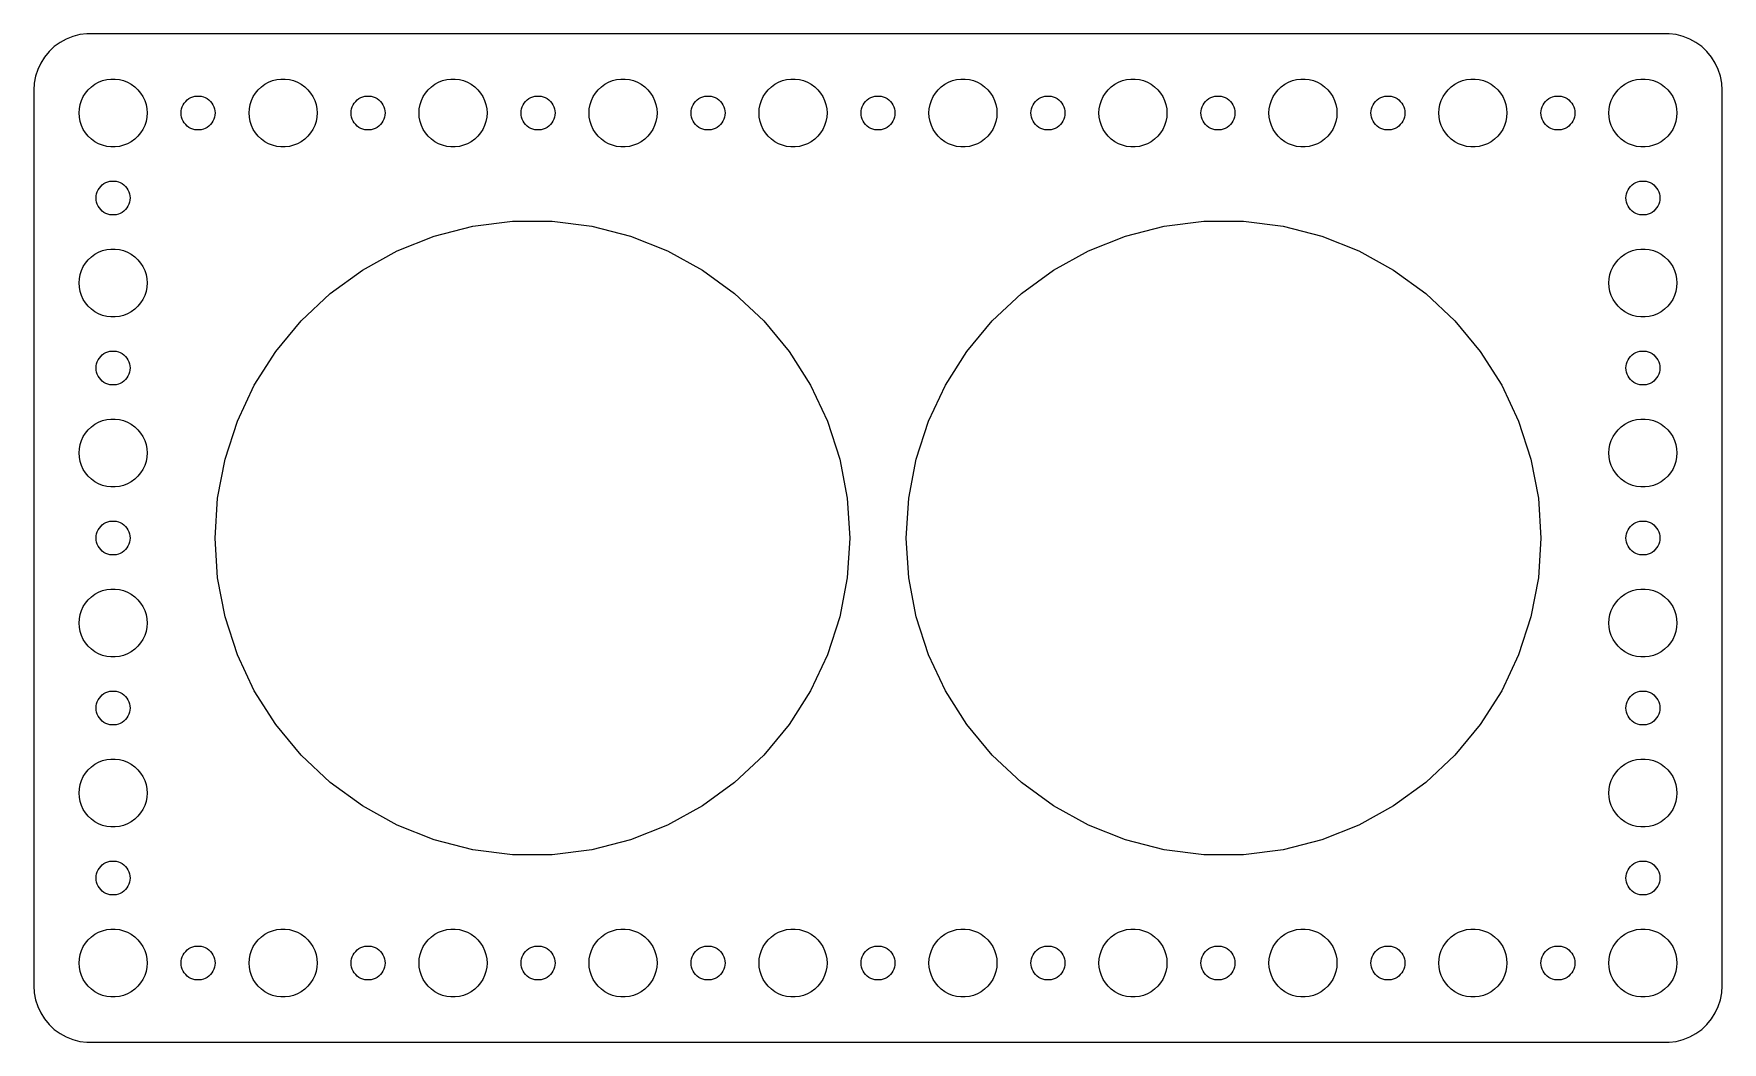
# Model space of a CAD drawing. Header units: metres. Extents: x -74 to 74, y -44 to 44.
import ezdxf

# ---------------------------------------------------------------- set-up
doc = ezdxf.new("R2010")
doc.units = ezdxf.units.M

msp = doc.modelspace()

# ---------------------------------------------------------------- linework, layer by layer
for p, q in [((-72.6871, 43.3526), (-73.1448, 42.9227)), ((-72.1791, 43.7216), (-72.6871, 43.3526)), ((-71.6289, 44.0241), (-72.1791, 43.7216)), ((-71.0451, 44.2553), (-71.6289, 44.0241)), ((-70.4369, 44.4114), (-71.0451, 44.2553)), ((-69.8139, 44.4901), (-70.4369, 44.4114)), ((69.8139, 44.4901), (-69.8139, 44.4901)), ((70.4369, 44.4114), (69.8139, 44.4901)), ((71.0451, 44.2553), (70.4369, 44.4114)), ((71.6289, 44.0241), (71.0451, 44.2553)), ((72.1791, 43.7216), (71.6289, 44.0241)), ((72.6871, 43.3526), (72.1791, 43.7216)), ((73.1448, 42.9227), (72.6871, 43.3526)), ((-73.8815, 41.9088), (-74.1489, 41.3406)), ((-73.5451, 42.4389), (-73.8815, 41.9088)), ((-73.1448, 42.9227), (-73.5451, 42.4389)), ((73.5451, 42.4389), (73.1448, 42.9227)), ((73.8815, 41.9088), (73.5451, 42.4389)), ((74.1489, 41.3406), (73.8815, 41.9088)), ((-74.3429, 40.7434), (-74.4606, 40.1267)), ((-74.1489, 41.3406), (-74.3429, 40.7434)), ((-68.7773, 40.2145), (-68.427, 40.3532)), ((-68.427, 40.3532), (-68.0621, 40.4469)), ((-68.0621, 40.4469), (-67.6884, 40.4941)), ((-67.6884, 40.4941), (-67.3116, 40.4941)), ((-67.3116, 40.4941), (-66.9379, 40.4469)), ((-66.9379, 40.4469), (-66.573, 40.3532)), ((-66.573, 40.3532), (-66.2227, 40.2145)), ((-53.7773, 40.2145), (-53.427, 40.3532)), ((-53.427, 40.3532), (-53.0621, 40.4469)), ((-53.0621, 40.4469), (-52.6884, 40.4941)), ((-52.6884, 40.4941), (-52.3116, 40.4941)), ((-52.3116, 40.4941), (-51.9379, 40.4469)), ((-51.9379, 40.4469), (-51.5729, 40.3532)), ((-51.5729, 40.3532), (-51.2227, 40.2145)), ((-38.7773, 40.2145), (-38.427, 40.3532)), ((-38.427, 40.3532), (-38.0621, 40.4469)), ((-38.0621, 40.4469), (-37.6884, 40.4941)), ((-37.6884, 40.4941), (-37.3116, 40.4941)), ((-37.3116, 40.4941), (-36.9379, 40.4469)), ((-36.9379, 40.4469), (-36.5729, 40.3532)), ((-36.5729, 40.3532), (-36.2227, 40.2145)), ((-23.7773, 40.2145), (-23.427, 40.3532)), ((-23.427, 40.3532), (-23.0621, 40.4469)), ((-23.0621, 40.4469), (-22.6884, 40.4941)), ((-22.6884, 40.4941), (-22.3116, 40.4941)), ((-22.3116, 40.4941), (-21.9379, 40.4469)), ((-21.9379, 40.4469), (-21.5729, 40.3532)), ((-21.5729, 40.3532), (-21.2227, 40.2145)), ((-8.77733, 40.2145), (-8.42705, 40.3532)), ((-8.42705, 40.3532), (-8.06213, 40.4469)), ((-8.06213, 40.4469), (-7.68837, 40.4941)), ((-7.68837, 40.4941), (-7.31161, 40.4941)), ((-7.31161, 40.4941), (-6.93785, 40.4469)), ((-6.93785, 40.4469), (-6.57294, 40.3532)), ((-6.57294, 40.3532), (-6.22266, 40.2145)), ((6.22266, 40.2145), (6.57294, 40.3532)), ((6.57294, 40.3532), (6.93785, 40.4469)), ((6.93785, 40.4469), (7.31161, 40.4941)), ((7.31161, 40.4941), (7.68837, 40.4941)), ((7.68837, 40.4941), (8.06213, 40.4469)), ((8.06213, 40.4469), (8.42705, 40.3532)), ((8.42705, 40.3532), (8.77733, 40.2145)), ((21.2227, 40.2145), (21.5729, 40.3532)), ((21.5729, 40.3532), (21.9379, 40.4469)), ((21.9379, 40.4469), (22.3116, 40.4941)), ((22.3116, 40.4941), (22.6884, 40.4941)), ((22.6884, 40.4941), (23.0621, 40.4469)), ((23.0621, 40.4469), (23.427, 40.3532)), ((23.427, 40.3532), (23.7773, 40.2145)), ((36.2227, 40.2145), (36.5729, 40.3532)), ((36.5729, 40.3532), (36.9379, 40.4469)), ((36.9379, 40.4469), (37.3116, 40.4941)), ((37.3116, 40.4941), (37.6884, 40.4941)), ((37.6884, 40.4941), (38.0621, 40.4469)), ((38.0621, 40.4469), (38.427, 40.3532)), ((38.427, 40.3532), (38.7773, 40.2145)), ((51.2227, 40.2145), (51.5729, 40.3532)), ((51.5729, 40.3532), (51.9379, 40.4469)), ((51.9379, 40.4469), (52.3116, 40.4941)), ((52.3116, 40.4941), (52.6884, 40.4941)), ((52.6884, 40.4941), (53.0621, 40.4469)), ((53.0621, 40.4469), (53.427, 40.3532)), ((53.427, 40.3532), (53.7773, 40.2145)), ((66.2227, 40.2145), (66.573, 40.3532)), ((66.573, 40.3532), (66.9379, 40.4469)), ((66.9379, 40.4469), (67.3116, 40.4941)), ((67.3116, 40.4941), (67.6884, 40.4941)), ((67.6884, 40.4941), (68.0621, 40.4469)), ((68.0621, 40.4469), (68.427, 40.3532)), ((68.427, 40.3532), (68.7773, 40.2145)), ((74.3429, 40.7434), (74.1489, 41.3406)), ((74.4606, 40.1267), (74.3429, 40.7434)), ((-74.4606, 40.1267), (-74.5, 39.5)), ((-74.5, 39.5), (-74.5, -39.5)), ((-70.2893, 38.6044), (-70.1289, 38.9453)), ((-70.1289, 38.9453), (-69.927, 39.2634)), ((-69.927, 39.2634), (-69.6869, 39.5536)), ((-69.6869, 39.5536), (-69.4123, 39.8115)), ((-69.4123, 39.8115), (-69.1075, 40.033)), ((-69.1075, 40.033), (-68.7773, 40.2145)), ((-66.2227, 40.2145), (-65.8925, 40.033)), ((-65.8925, 40.033), (-65.5877, 39.8115)), ((-65.5877, 39.8115), (-65.3131, 39.5536)), ((-65.3131, 39.5536), (-65.073, 39.2634)), ((-65.073, 39.2634), (-64.8711, 38.9453)), ((-64.8711, 38.9453), (-64.7107, 38.6044)), ((-60.9561, 38.6558), (-60.8037, 38.7665)), ((-60.8037, 38.7665), (-60.6387, 38.8572)), ((-60.6387, 38.8572), (-60.4635, 38.9266)), ((-60.4635, 38.9266), (-60.2811, 38.9734)), ((-60.2811, 38.9734), (-60.0942, 38.997)), ((-60.0942, 38.997), (-59.9058, 38.997)), ((-59.9058, 38.997), (-59.7189, 38.9734)), ((-59.7189, 38.9734), (-59.5365, 38.9266)), ((-59.5365, 38.9266), (-59.3613, 38.8572)), ((-59.3613, 38.8572), (-59.1963, 38.7665)), ((-59.1963, 38.7665), (-59.0439, 38.6558)), ((-55.2893, 38.6044), (-55.1289, 38.9453)), ((-55.1289, 38.9453), (-54.927, 39.2634)), ((-54.927, 39.2634), (-54.6869, 39.5536)), ((-54.6869, 39.5536), (-54.4123, 39.8115)), ((-54.4123, 39.8115), (-54.1075, 40.033)), ((-54.1075, 40.033), (-53.7773, 40.2145)), ((-51.2227, 40.2145), (-50.8925, 40.033)), ((-50.8925, 40.033), (-50.5877, 39.8115)), ((-50.5877, 39.8115), (-50.3131, 39.5536)), ((-50.3131, 39.5536), (-50.0729, 39.2634)), ((-50.0729, 39.2634), (-49.8711, 38.9453)), ((-49.8711, 38.9453), (-49.7107, 38.6044)), ((-45.9561, 38.6558), (-45.8037, 38.7665)), ((-45.8037, 38.7665), (-45.6387, 38.8572)), ((-45.6387, 38.8572), (-45.4635, 38.9266)), ((-45.4635, 38.9266), (-45.2811, 38.9734)), ((-45.2811, 38.9734), (-45.0942, 38.997)), ((-45.0942, 38.997), (-44.9058, 38.997)), ((-44.9058, 38.997), (-44.7189, 38.9734)), ((-44.7189, 38.9734), (-44.5365, 38.9266)), ((-44.5365, 38.9266), (-44.3613, 38.8572)), ((-44.3613, 38.8572), (-44.1963, 38.7665)), ((-44.1963, 38.7665), (-44.0439, 38.6558)), ((-40.2893, 38.6044), (-40.1289, 38.9453)), ((-40.1289, 38.9453), (-39.927, 39.2634)), ((-39.927, 39.2634), (-39.6869, 39.5536)), ((-39.6869, 39.5536), (-39.4123, 39.8115)), ((-39.4123, 39.8115), (-39.1075, 40.033)), ((-39.1075, 40.033), (-38.7773, 40.2145)), ((-36.2227, 40.2145), (-35.8925, 40.033)), ((-35.8925, 40.033), (-35.5877, 39.8115)), ((-35.5877, 39.8115), (-35.3131, 39.5536)), ((-35.3131, 39.5536), (-35.0729, 39.2634)), ((-35.0729, 39.2634), (-34.8711, 38.9453)), ((-34.8711, 38.9453), (-34.7107, 38.6044)), ((-30.9561, 38.6558), (-30.8037, 38.7665)), ((-30.8037, 38.7665), (-30.6387, 38.8572)), ((-30.6387, 38.8572), (-30.4635, 38.9266)), ((-30.4635, 38.9266), (-30.2811, 38.9734)), ((-30.2811, 38.9734), (-30.0942, 38.997)), ((-30.0942, 38.997), (-29.9058, 38.997)), ((-29.9058, 38.997), (-29.7189, 38.9734)), ((-29.7189, 38.9734), (-29.5365, 38.9266)), ((-29.5365, 38.9266), (-29.3613, 38.8572)), ((-29.3613, 38.8572), (-29.1963, 38.7665)), ((-29.1963, 38.7665), (-29.0439, 38.6558)), ((-25.2893, 38.6044), (-25.1289, 38.9453)), ((-25.1289, 38.9453), (-24.927, 39.2634)), ((-24.927, 39.2634), (-24.6869, 39.5536)), ((-24.6869, 39.5536), (-24.4123, 39.8115)), ((-24.4123, 39.8115), (-24.1075, 40.033)), ((-24.1075, 40.033), (-23.7773, 40.2145)), ((-21.2227, 40.2145), (-20.8925, 40.033)), ((-20.8925, 40.033), (-20.5877, 39.8115)), ((-20.5877, 39.8115), (-20.3131, 39.5536)), ((-20.3131, 39.5536), (-20.0729, 39.2634)), ((-20.0729, 39.2634), (-19.8711, 38.9453)), ((-19.8711, 38.9453), (-19.7107, 38.6044)), ((-15.9561, 38.6558), (-15.8037, 38.7665)), ((-15.8037, 38.7665), (-15.6387, 38.8572)), ((-15.6387, 38.8572), (-15.4635, 38.9266)), ((-15.4635, 38.9266), (-15.2811, 38.9734)), ((-15.2811, 38.9734), (-15.0942, 38.997)), ((-15.0942, 38.997), (-14.9058, 38.997)), ((-14.9058, 38.997), (-14.7189, 38.9734)), ((-14.7189, 38.9734), (-14.5365, 38.9266)), ((-14.5365, 38.9266), (-14.3613, 38.8572)), ((-14.3613, 38.8572), (-14.1963, 38.7665)), ((-14.1963, 38.7665), (-14.0439, 38.6558)), ((-10.2893, 38.6044), (-10.1289, 38.9453)), ((-10.1289, 38.9453), (-9.92705, 39.2634)), ((-9.92705, 39.2634), (-9.6869, 39.5536)), ((-9.6869, 39.5536), (-9.41226, 39.8115)), ((-9.41226, 39.8115), (-9.10747, 40.033)), ((-9.10747, 40.033), (-8.77733, 40.2145)), ((-6.22266, 40.2145), (-5.89252, 40.033)), ((-5.89252, 40.033), (-5.58772, 39.8115)), ((-5.58772, 39.8115), (-5.31308, 39.5536)), ((-5.31308, 39.5536), (-5.07294, 39.2634)), ((-5.07294, 39.2634), (-4.87108, 38.9453)), ((-4.87108, 38.9453), (-4.71066, 38.6044)), ((-0.95613, 38.6558), (-0.80373, 38.7665)), ((-0.80373, 38.7665), (-0.63866, 38.8572)), ((-0.63866, 38.8572), (-0.46352, 38.9266)), ((-0.46352, 38.9266), (-0.28107, 38.9734)), ((-0.28107, 38.9734), (-0.09418, 38.997)), ((-0.09418, 38.997), (0.09418, 38.997)), ((0.09418, 38.997), (0.28107, 38.9734)), ((0.28107, 38.9734), (0.46352, 38.9266)), ((0.46352, 38.9266), (0.63866, 38.8572)), ((0.63866, 38.8572), (0.80373, 38.7665)), ((0.80373, 38.7665), (0.95613, 38.6558)), ((4.71066, 38.6044), (4.87108, 38.9453)), ((4.87108, 38.9453), (5.07294, 39.2634)), ((5.07294, 39.2634), (5.31308, 39.5536)), ((5.31308, 39.5536), (5.58772, 39.8115)), ((5.58772, 39.8115), (5.89252, 40.033)), ((5.89252, 40.033), (6.22266, 40.2145)), ((8.77733, 40.2145), (9.10747, 40.033)), ((9.10747, 40.033), (9.41226, 39.8115)), ((9.41226, 39.8115), (9.6869, 39.5536)), ((9.6869, 39.5536), (9.92705, 39.2634)), ((9.92705, 39.2634), (10.1289, 38.9453)), ((10.1289, 38.9453), (10.2893, 38.6044)), ((14.0439, 38.6558), (14.1963, 38.7665)), ((14.1963, 38.7665), (14.3613, 38.8572)), ((14.3613, 38.8572), (14.5365, 38.9266)), ((14.5365, 38.9266), (14.7189, 38.9734)), ((14.7189, 38.9734), (14.9058, 38.997)), ((14.9058, 38.997), (15.0942, 38.997)), ((15.0942, 38.997), (15.2811, 38.9734)), ((15.2811, 38.9734), (15.4635, 38.9266)), ((15.4635, 38.9266), (15.6387, 38.8572)), ((15.6387, 38.8572), (15.8037, 38.7665)), ((15.8037, 38.7665), (15.9561, 38.6558)), ((19.7107, 38.6044), (19.8711, 38.9453)), ((19.8711, 38.9453), (20.0729, 39.2634)), ((20.0729, 39.2634), (20.3131, 39.5536)), ((20.3131, 39.5536), (20.5877, 39.8115)), ((20.5877, 39.8115), (20.8925, 40.033)), ((20.8925, 40.033), (21.2227, 40.2145)), ((23.7773, 40.2145), (24.1075, 40.033)), ((24.1075, 40.033), (24.4123, 39.8115)), ((24.4123, 39.8115), (24.6869, 39.5536)), ((24.6869, 39.5536), (24.927, 39.2634)), ((24.927, 39.2634), (25.1289, 38.9453)), ((25.1289, 38.9453), (25.2893, 38.6044)), ((29.0439, 38.6558), (29.1963, 38.7665)), ((29.1963, 38.7665), (29.3613, 38.8572)), ((29.3613, 38.8572), (29.5365, 38.9266)), ((29.5365, 38.9266), (29.7189, 38.9734)), ((29.7189, 38.9734), (29.9058, 38.997)), ((29.9058, 38.997), (30.0942, 38.997)), ((30.0942, 38.997), (30.2811, 38.9734)), ((30.2811, 38.9734), (30.4635, 38.9266)), ((30.4635, 38.9266), (30.6387, 38.8572)), ((30.6387, 38.8572), (30.8037, 38.7665)), ((30.8037, 38.7665), (30.9561, 38.6558)), ((34.7107, 38.6044), (34.8711, 38.9453)), ((34.8711, 38.9453), (35.0729, 39.2634)), ((35.0729, 39.2634), (35.3131, 39.5536)), ((35.3131, 39.5536), (35.5877, 39.8115)), ((35.5877, 39.8115), (35.8925, 40.033)), ((35.8925, 40.033), (36.2227, 40.2145)), ((38.7773, 40.2145), (39.1075, 40.033)), ((39.1075, 40.033), (39.4123, 39.8115)), ((39.4123, 39.8115), (39.6869, 39.5536)), ((39.6869, 39.5536), (39.927, 39.2634)), ((39.927, 39.2634), (40.1289, 38.9453)), ((40.1289, 38.9453), (40.2893, 38.6044)), ((44.0439, 38.6558), (44.1963, 38.7665)), ((44.1963, 38.7665), (44.3613, 38.8572)), ((44.3613, 38.8572), (44.5365, 38.9266)), ((44.5365, 38.9266), (44.7189, 38.9734)), ((44.7189, 38.9734), (44.9058, 38.997)), ((44.9058, 38.997), (45.0942, 38.997)), ((45.0942, 38.997), (45.2811, 38.9734)), ((45.2811, 38.9734), (45.4635, 38.9266)), ((45.4635, 38.9266), (45.6387, 38.8572)), ((45.6387, 38.8572), (45.8037, 38.7665)), ((45.8037, 38.7665), (45.9561, 38.6558)), ((49.7107, 38.6044), (49.8711, 38.9453)), ((49.8711, 38.9453), (50.0729, 39.2634)), ((50.0729, 39.2634), (50.3131, 39.5536)), ((50.3131, 39.5536), (50.5877, 39.8115)), ((50.5877, 39.8115), (50.8925, 40.033)), ((50.8925, 40.033), (51.2227, 40.2145)), ((53.7773, 40.2145), (54.1075, 40.033)), ((54.1075, 40.033), (54.4123, 39.8115)), ((54.4123, 39.8115), (54.6869, 39.5536)), ((54.6869, 39.5536), (54.927, 39.2634)), ((54.927, 39.2634), (55.1289, 38.9453)), ((55.1289, 38.9453), (55.2893, 38.6044)), ((59.0439, 38.6558), (59.1963, 38.7665)), ((59.1963, 38.7665), (59.3613, 38.8572)), ((59.3613, 38.8572), (59.5365, 38.9266)), ((59.5365, 38.9266), (59.7189, 38.9734)), ((59.7189, 38.9734), (59.9058, 38.997)), ((59.9058, 38.997), (60.0942, 38.997)), ((60.0942, 38.997), (60.2811, 38.9734)), ((60.2811, 38.9734), (60.4635, 38.9266)), ((60.4635, 38.9266), (60.6387, 38.8572)), ((60.6387, 38.8572), (60.8037, 38.7665)), ((60.8037, 38.7665), (60.9561, 38.6558)), ((64.7107, 38.6044), (64.8711, 38.9453)), ((64.8711, 38.9453), (65.073, 39.2634)), ((65.073, 39.2634), (65.3131, 39.5536)), ((65.3131, 39.5536), (65.5877, 39.8115)), ((65.5877, 39.8115), (65.8925, 40.033)), ((65.8925, 40.033), (66.2227, 40.2145)), ((68.7773, 40.2145), (69.1075, 40.033)), ((69.1075, 40.033), (69.4123, 39.8115)), ((69.4123, 39.8115), (69.6869, 39.5536)), ((69.6869, 39.5536), (69.927, 39.2634)), ((69.927, 39.2634), (70.1289, 38.9453)), ((70.1289, 38.9453), (70.2893, 38.6044)), ((74.5, 39.5), (74.4606, 40.1267)), ((74.5, -39.5), (74.5, 39.5)), ((-70.5, 37.5), (-70.4763, 37.876)), ((-70.4763, 37.124), (-70.5, 37.5)), ((-70.4763, 37.876), (-70.4057, 38.2461)), ((-70.4057, 38.2461), (-70.2893, 38.6044)), ((-64.7107, 38.6044), (-64.5943, 38.2461)), ((-64.5943, 38.2461), (-64.5237, 37.876)), ((-64.5237, 37.876), (-64.5, 37.5)), ((-64.5, 37.5), (-64.5237, 37.124)), ((-61.5, 37.5), (-61.4882, 37.688)), ((-61.4882, 37.312), (-61.5, 37.5)), ((-61.4882, 37.688), (-61.4529, 37.873)), ((-61.4529, 37.127), (-61.4882, 37.312)), ((-61.4529, 37.873), (-61.3947, 38.0522)), ((-61.3947, 38.0522), (-61.3145, 38.2226)), ((-61.3145, 38.2226), (-61.2135, 38.3817)), ((-61.2135, 38.3817), (-61.0934, 38.5268)), ((-61.0934, 38.5268), (-60.9561, 38.6558)), ((-59.0439, 38.6558), (-58.9065, 38.5268)), ((-58.9065, 38.5268), (-58.7865, 38.3817)), ((-58.7865, 38.3817), (-58.6855, 38.2226)), ((-58.6855, 38.2226), (-58.6053, 38.0522)), ((-58.6053, 38.0522), (-58.5471, 37.873)), ((-58.5471, 37.873), (-58.5118, 37.688)), ((-58.5118, 37.312), (-58.5471, 37.127)), ((-58.5118, 37.688), (-58.5, 37.5)), ((-58.5, 37.5), (-58.5118, 37.312)), ((-55.5, 37.5), (-55.4763, 37.876)), ((-55.4763, 37.124), (-55.5, 37.5)), ((-55.4763, 37.876), (-55.4057, 38.2461)), ((-55.4057, 38.2461), (-55.2893, 38.6044)), ((-49.7107, 38.6044), (-49.5942, 38.2461)), ((-49.5942, 38.2461), (-49.5237, 37.876)), ((-49.5237, 37.876), (-49.5, 37.5)), ((-49.5, 37.5), (-49.5237, 37.124)), ((-46.5, 37.5), (-46.4882, 37.688)), ((-46.4882, 37.312), (-46.5, 37.5)), ((-46.4882, 37.688), (-46.4529, 37.873)), ((-46.4529, 37.127), (-46.4882, 37.312)), ((-46.4529, 37.873), (-46.3947, 38.0522)), ((-46.3947, 38.0522), (-46.3145, 38.2226)), ((-46.3145, 38.2226), (-46.2135, 38.3817)), ((-46.2135, 38.3817), (-46.0934, 38.5268)), ((-46.0934, 38.5268), (-45.9561, 38.6558)), ((-44.0439, 38.6558), (-43.9065, 38.5268)), ((-43.9065, 38.5268), (-43.7865, 38.3817)), ((-43.7865, 38.3817), (-43.6855, 38.2226)), ((-43.6855, 38.2226), (-43.6053, 38.0522)), ((-43.6053, 38.0522), (-43.5471, 37.873)), ((-43.5471, 37.873), (-43.5118, 37.688)), ((-43.5118, 37.312), (-43.5471, 37.127)), ((-43.5118, 37.688), (-43.5, 37.5)), ((-43.5, 37.5), (-43.5118, 37.312)), ((-40.5, 37.5), (-40.4763, 37.876)), ((-40.4763, 37.124), (-40.5, 37.5)), ((-40.4763, 37.876), (-40.4057, 38.2461)), ((-40.4057, 38.2461), (-40.2893, 38.6044)), ((-34.7107, 38.6044), (-34.5942, 38.2461)), ((-34.5942, 38.2461), (-34.5237, 37.876)), ((-34.5237, 37.876), (-34.5, 37.5)), ((-34.5, 37.5), (-34.5237, 37.124)), ((-31.5, 37.5), (-31.4882, 37.688)), ((-31.4882, 37.312), (-31.5, 37.5)), ((-31.4882, 37.688), (-31.4529, 37.873)), ((-31.4529, 37.127), (-31.4882, 37.312)), ((-31.4529, 37.873), (-31.3947, 38.0522)), ((-31.3947, 38.0522), (-31.3145, 38.2226)), ((-31.3145, 38.2226), (-31.2135, 38.3817)), ((-31.2135, 38.3817), (-31.0934, 38.5268)), ((-31.0934, 38.5268), (-30.9561, 38.6558)), ((-29.0439, 38.6558), (-28.9065, 38.5268)), ((-28.9065, 38.5268), (-28.7865, 38.3817)), ((-28.7865, 38.3817), (-28.6855, 38.2226)), ((-28.6855, 38.2226), (-28.6053, 38.0522)), ((-28.6053, 38.0522), (-28.5471, 37.873)), ((-28.5471, 37.873), (-28.5118, 37.688)), ((-28.5118, 37.312), (-28.5471, 37.127)), ((-28.5118, 37.688), (-28.5, 37.5)), ((-28.5, 37.5), (-28.5118, 37.312)), ((-25.5, 37.5), (-25.4763, 37.876)), ((-25.4763, 37.124), (-25.5, 37.5)), ((-25.4763, 37.876), (-25.4057, 38.2461)), ((-25.4057, 38.2461), (-25.2893, 38.6044)), ((-19.7107, 38.6044), (-19.5942, 38.2461)), ((-19.5942, 38.2461), (-19.5237, 37.876)), ((-19.5237, 37.876), (-19.5, 37.5)), ((-19.5, 37.5), (-19.5237, 37.124)), ((-16.5, 37.5), (-16.4882, 37.688)), ((-16.4882, 37.312), (-16.5, 37.5)), ((-16.4882, 37.688), (-16.4529, 37.873)), ((-16.4529, 37.127), (-16.4882, 37.312)), ((-16.4529, 37.873), (-16.3947, 38.0522)), ((-16.3947, 38.0522), (-16.3145, 38.2226)), ((-16.3145, 38.2226), (-16.2135, 38.3817)), ((-16.2135, 38.3817), (-16.0934, 38.5268)), ((-16.0934, 38.5268), (-15.9561, 38.6558)), ((-14.0439, 38.6558), (-13.9065, 38.5268)), ((-13.9065, 38.5268), (-13.7865, 38.3817)), ((-13.7865, 38.3817), (-13.6855, 38.2226)), ((-13.6855, 38.2226), (-13.6053, 38.0522)), ((-13.6053, 38.0522), (-13.5471, 37.873)), ((-13.5471, 37.873), (-13.5118, 37.688)), ((-13.5118, 37.312), (-13.5471, 37.127)), ((-13.5118, 37.688), (-13.5, 37.5)), ((-13.5, 37.5), (-13.5118, 37.312)), ((-10.5, 37.5), (-10.4763, 37.876)), ((-10.4763, 37.124), (-10.5, 37.5)), ((-10.4763, 37.876), (-10.4057, 38.2461)), ((-10.4057, 38.2461), (-10.2893, 38.6044)), ((-4.71066, 38.6044), (-4.59424, 38.2461)), ((-4.59424, 38.2461), (-4.52365, 37.876)), ((-4.52365, 37.876), (-4.5, 37.5)), ((-4.5, 37.5), (-4.52365, 37.124)), ((-1.5, 37.5), (-1.48816, 37.688)), ((-1.48816, 37.312), (-1.5, 37.5)), ((-1.48816, 37.688), (-1.45287, 37.873)), ((-1.45287, 37.127), (-1.48816, 37.312)), ((-1.45287, 37.873), (-1.39465, 38.0522)), ((-1.39465, 38.0522), (-1.31445, 38.2226)), ((-1.31445, 38.2226), (-1.21352, 38.3817)), ((-1.21352, 38.3817), (-1.09344, 38.5268)), ((-1.09344, 38.5268), (-0.95613, 38.6558)), ((0.95613, 38.6558), (1.09344, 38.5268)), ((1.09344, 38.5268), (1.21352, 38.3817)), ((1.21352, 38.3817), (1.31445, 38.2226)), ((1.31445, 38.2226), (1.39465, 38.0522)), ((1.39465, 38.0522), (1.45287, 37.873)), ((1.45287, 37.873), (1.48816, 37.688)), ((1.48816, 37.312), (1.45287, 37.127)), ((1.48816, 37.688), (1.5, 37.5)), ((1.5, 37.5), (1.48816, 37.312)), ((4.5, 37.5), (4.52365, 37.876)), ((4.52365, 37.124), (4.5, 37.5)), ((4.52365, 37.876), (4.59424, 38.2461)), ((4.59424, 38.2461), (4.71066, 38.6044)), ((10.2893, 38.6044), (10.4057, 38.2461)), ((10.4057, 38.2461), (10.4763, 37.876)), ((10.4763, 37.876), (10.5, 37.5)), ((10.5, 37.5), (10.4763, 37.124)), ((13.5, 37.5), (13.5118, 37.688)), ((13.5118, 37.312), (13.5, 37.5)), ((13.5118, 37.688), (13.5471, 37.873)), ((13.5471, 37.127), (13.5118, 37.312)), ((13.5471, 37.873), (13.6053, 38.0522)), ((13.6053, 38.0522), (13.6855, 38.2226)), ((13.6855, 38.2226), (13.7865, 38.3817)), ((13.7865, 38.3817), (13.9065, 38.5268)), ((13.9065, 38.5268), (14.0439, 38.6558)), ((15.9561, 38.6558), (16.0934, 38.5268)), ((16.0934, 38.5268), (16.2135, 38.3817)), ((16.2135, 38.3817), (16.3145, 38.2226)), ((16.3145, 38.2226), (16.3947, 38.0522)), ((16.3947, 38.0522), (16.4529, 37.873)), ((16.4529, 37.873), (16.4882, 37.688)), ((16.4882, 37.312), (16.4529, 37.127)), ((16.4882, 37.688), (16.5, 37.5)), ((16.5, 37.5), (16.4882, 37.312)), ((19.5, 37.5), (19.5237, 37.876)), ((19.5237, 37.124), (19.5, 37.5)), ((19.5237, 37.876), (19.5942, 38.2461)), ((19.5942, 38.2461), (19.7107, 38.6044)), ((25.2893, 38.6044), (25.4057, 38.2461)), ((25.4057, 38.2461), (25.4763, 37.876)), ((25.4763, 37.876), (25.5, 37.5)), ((25.5, 37.5), (25.4763, 37.124)), ((28.5, 37.5), (28.5118, 37.688)), ((28.5118, 37.312), (28.5, 37.5)), ((28.5118, 37.688), (28.5471, 37.873)), ((28.5471, 37.127), (28.5118, 37.312)), ((28.5471, 37.873), (28.6053, 38.0522)), ((28.6053, 38.0522), (28.6855, 38.2226)), ((28.6855, 38.2226), (28.7865, 38.3817)), ((28.7865, 38.3817), (28.9065, 38.5268)), ((28.9065, 38.5268), (29.0439, 38.6558)), ((30.9561, 38.6558), (31.0934, 38.5268)), ((31.0934, 38.5268), (31.2135, 38.3817)), ((31.2135, 38.3817), (31.3145, 38.2226)), ((31.3145, 38.2226), (31.3947, 38.0522)), ((31.3947, 38.0522), (31.4529, 37.873)), ((31.4529, 37.873), (31.4882, 37.688)), ((31.4882, 37.312), (31.4529, 37.127)), ((31.4882, 37.688), (31.5, 37.5)), ((31.5, 37.5), (31.4882, 37.312)), ((34.5, 37.5), (34.5237, 37.876)), ((34.5237, 37.124), (34.5, 37.5)), ((34.5237, 37.876), (34.5942, 38.2461)), ((34.5942, 38.2461), (34.7107, 38.6044)), ((40.2893, 38.6044), (40.4057, 38.2461)), ((40.4057, 38.2461), (40.4763, 37.876)), ((40.4763, 37.876), (40.5, 37.5)), ((40.5, 37.5), (40.4763, 37.124)), ((43.5, 37.5), (43.5118, 37.688)), ((43.5118, 37.312), (43.5, 37.5)), ((43.5118, 37.688), (43.5471, 37.873)), ((43.5471, 37.127), (43.5118, 37.312)), ((43.5471, 37.873), (43.6053, 38.0522)), ((43.6053, 38.0522), (43.6855, 38.2226)), ((43.6855, 38.2226), (43.7865, 38.3817)), ((43.7865, 38.3817), (43.9065, 38.5268)), ((43.9065, 38.5268), (44.0439, 38.6558)), ((45.9561, 38.6558), (46.0934, 38.5268)), ((46.0934, 38.5268), (46.2135, 38.3817)), ((46.2135, 38.3817), (46.3145, 38.2226)), ((46.3145, 38.2226), (46.3947, 38.0522)), ((46.3947, 38.0522), (46.4529, 37.873)), ((46.4529, 37.873), (46.4882, 37.688)), ((46.4882, 37.312), (46.4529, 37.127)), ((46.4882, 37.688), (46.5, 37.5)), ((46.5, 37.5), (46.4882, 37.312)), ((49.5, 37.5), (49.5237, 37.876)), ((49.5237, 37.124), (49.5, 37.5)), ((49.5237, 37.876), (49.5942, 38.2461)), ((49.5942, 38.2461), (49.7107, 38.6044)), ((55.2893, 38.6044), (55.4057, 38.2461)), ((55.4057, 38.2461), (55.4763, 37.876)), ((55.4763, 37.876), (55.5, 37.5)), ((55.5, 37.5), (55.4763, 37.124)), ((58.5, 37.5), (58.5118, 37.688)), ((58.5118, 37.312), (58.5, 37.5)), ((58.5118, 37.688), (58.5471, 37.873)), ((58.5471, 37.127), (58.5118, 37.312)), ((58.5471, 37.873), (58.6053, 38.0522)), ((58.6053, 38.0522), (58.6855, 38.2226)), ((58.6855, 38.2226), (58.7865, 38.3817)), ((58.7865, 38.3817), (58.9065, 38.5268)), ((58.9065, 38.5268), (59.0439, 38.6558)), ((60.9561, 38.6558), (61.0934, 38.5268)), ((61.0934, 38.5268), (61.2135, 38.3817)), ((61.2135, 38.3817), (61.3145, 38.2226)), ((61.3145, 38.2226), (61.3947, 38.0522)), ((61.3947, 38.0522), (61.4529, 37.873)), ((61.4529, 37.873), (61.4882, 37.688)), ((61.4882, 37.312), (61.4529, 37.127)), ((61.4882, 37.688), (61.5, 37.5)), ((61.5, 37.5), (61.4882, 37.312)), ((64.5, 37.5), (64.5237, 37.876)), ((64.5237, 37.124), (64.5, 37.5)), ((64.5237, 37.876), (64.5943, 38.2461)), ((64.5943, 38.2461), (64.7107, 38.6044)), ((70.2893, 38.6044), (70.4057, 38.2461)), ((70.4057, 38.2461), (70.4763, 37.876)), ((70.4763, 37.876), (70.5, 37.5)), ((70.5, 37.5), (70.4763, 37.124)), ((-70.4057, 36.7539), (-70.4763, 37.124)), ((-70.2893, 36.3956), (-70.4057, 36.7539)), ((-70.1289, 36.0547), (-70.2893, 36.3956)), ((-69.927, 35.7366), (-70.1289, 36.0547)), ((-64.8711, 36.0547), (-65.073, 35.7366)), ((-64.7107, 36.3956), (-64.8711, 36.0547)), ((-64.5943, 36.7539), (-64.7107, 36.3956)), ((-64.5237, 37.124), (-64.5943, 36.7539)), ((-61.3947, 36.9478), (-61.4529, 37.127)), ((-61.3145, 36.7774), (-61.3947, 36.9478)), ((-61.2135, 36.6183), (-61.3145, 36.7774)), ((-61.0934, 36.4732), (-61.2135, 36.6183)), ((-60.9561, 36.3442), (-61.0934, 36.4732)), ((-60.8037, 36.2335), (-60.9561, 36.3442)), ((-60.6387, 36.1428), (-60.8037, 36.2335)), ((-60.4635, 36.0734), (-60.6387, 36.1428)), ((-60.2811, 36.0266), (-60.4635, 36.0734)), ((-60.0942, 36.003), (-60.2811, 36.0266)), ((-59.9058, 36.003), (-60.0942, 36.003)), ((-59.7189, 36.0266), (-59.9058, 36.003)), ((-59.5365, 36.0734), (-59.7189, 36.0266)), ((-59.3613, 36.1428), (-59.5365, 36.0734)), ((-59.1963, 36.2335), (-59.3613, 36.1428)), ((-59.0439, 36.3442), (-59.1963, 36.2335)), ((-58.9065, 36.4732), (-59.0439, 36.3442)), ((-58.7865, 36.6183), (-58.9065, 36.4732)), ((-58.6855, 36.7774), (-58.7865, 36.6183)), ((-58.6053, 36.9478), (-58.6855, 36.7774)), ((-58.5471, 37.127), (-58.6053, 36.9478)), ((-55.4057, 36.7539), (-55.4763, 37.124)), ((-55.2893, 36.3956), (-55.4057, 36.7539)), ((-55.1289, 36.0547), (-55.2893, 36.3956)), ((-54.927, 35.7366), (-55.1289, 36.0547)), ((-49.8711, 36.0547), (-50.0729, 35.7366)), ((-49.7107, 36.3956), (-49.8711, 36.0547)), ((-49.5942, 36.7539), (-49.7107, 36.3956)), ((-49.5237, 37.124), (-49.5942, 36.7539)), ((-46.3947, 36.9478), (-46.4529, 37.127)), ((-46.3145, 36.7774), (-46.3947, 36.9478)), ((-46.2135, 36.6183), (-46.3145, 36.7774)), ((-46.0934, 36.4732), (-46.2135, 36.6183)), ((-45.9561, 36.3442), (-46.0934, 36.4732)), ((-45.8037, 36.2335), (-45.9561, 36.3442)), ((-45.6387, 36.1428), (-45.8037, 36.2335)), ((-45.4635, 36.0734), (-45.6387, 36.1428)), ((-45.2811, 36.0266), (-45.4635, 36.0734)), ((-45.0942, 36.003), (-45.2811, 36.0266)), ((-44.9058, 36.003), (-45.0942, 36.003)), ((-44.7189, 36.0266), (-44.9058, 36.003)), ((-44.5365, 36.0734), (-44.7189, 36.0266)), ((-44.3613, 36.1428), (-44.5365, 36.0734)), ((-44.1963, 36.2335), (-44.3613, 36.1428)), ((-44.0439, 36.3442), (-44.1963, 36.2335)), ((-43.9065, 36.4732), (-44.0439, 36.3442)), ((-43.7865, 36.6183), (-43.9065, 36.4732)), ((-43.6855, 36.7774), (-43.7865, 36.6183)), ((-43.6053, 36.9478), (-43.6855, 36.7774)), ((-43.5471, 37.127), (-43.6053, 36.9478)), ((-40.4057, 36.7539), (-40.4763, 37.124)), ((-40.2893, 36.3956), (-40.4057, 36.7539)), ((-40.1289, 36.0547), (-40.2893, 36.3956)), ((-39.927, 35.7366), (-40.1289, 36.0547)), ((-34.8711, 36.0547), (-35.0729, 35.7366)), ((-34.7107, 36.3956), (-34.8711, 36.0547)), ((-34.5942, 36.7539), (-34.7107, 36.3956)), ((-34.5237, 37.124), (-34.5942, 36.7539)), ((-31.3947, 36.9478), (-31.4529, 37.127)), ((-31.3145, 36.7774), (-31.3947, 36.9478)), ((-31.2135, 36.6183), (-31.3145, 36.7774)), ((-31.0934, 36.4732), (-31.2135, 36.6183)), ((-30.9561, 36.3442), (-31.0934, 36.4732)), ((-30.8037, 36.2335), (-30.9561, 36.3442)), ((-30.6387, 36.1428), (-30.8037, 36.2335)), ((-30.4635, 36.0734), (-30.6387, 36.1428)), ((-30.2811, 36.0266), (-30.4635, 36.0734)), ((-30.0942, 36.003), (-30.2811, 36.0266)), ((-29.9058, 36.003), (-30.0942, 36.003)), ((-29.7189, 36.0266), (-29.9058, 36.003)), ((-29.5365, 36.0734), (-29.7189, 36.0266)), ((-29.3613, 36.1428), (-29.5365, 36.0734)), ((-29.1963, 36.2335), (-29.3613, 36.1428)), ((-29.0439, 36.3442), (-29.1963, 36.2335)), ((-28.9065, 36.4732), (-29.0439, 36.3442)), ((-28.7865, 36.6183), (-28.9065, 36.4732)), ((-28.6855, 36.7774), (-28.7865, 36.6183)), ((-28.6053, 36.9478), (-28.6855, 36.7774)), ((-28.5471, 37.127), (-28.6053, 36.9478)), ((-25.4057, 36.7539), (-25.4763, 37.124)), ((-25.2893, 36.3956), (-25.4057, 36.7539)), ((-25.1289, 36.0547), (-25.2893, 36.3956)), ((-24.927, 35.7366), (-25.1289, 36.0547)), ((-19.8711, 36.0547), (-20.0729, 35.7366)), ((-19.7107, 36.3956), (-19.8711, 36.0547)), ((-19.5942, 36.7539), (-19.7107, 36.3956)), ((-19.5237, 37.124), (-19.5942, 36.7539)), ((-16.3947, 36.9478), (-16.4529, 37.127)), ((-16.3145, 36.7774), (-16.3947, 36.9478)), ((-16.2135, 36.6183), (-16.3145, 36.7774)), ((-16.0934, 36.4732), (-16.2135, 36.6183)), ((-15.9561, 36.3442), (-16.0934, 36.4732)), ((-15.8037, 36.2335), (-15.9561, 36.3442)), ((-15.6387, 36.1428), (-15.8037, 36.2335)), ((-15.4635, 36.0734), (-15.6387, 36.1428)), ((-15.2811, 36.0266), (-15.4635, 36.0734)), ((-15.0942, 36.003), (-15.2811, 36.0266)), ((-14.9058, 36.003), (-15.0942, 36.003)), ((-14.7189, 36.0266), (-14.9058, 36.003)), ((-14.5365, 36.0734), (-14.7189, 36.0266)), ((-14.3613, 36.1428), (-14.5365, 36.0734)), ((-14.1963, 36.2335), (-14.3613, 36.1428)), ((-14.0439, 36.3442), (-14.1963, 36.2335)), ((-13.9065, 36.4732), (-14.0439, 36.3442)), ((-13.7865, 36.6183), (-13.9065, 36.4732)), ((-13.6855, 36.7774), (-13.7865, 36.6183)), ((-13.6053, 36.9478), (-13.6855, 36.7774)), ((-13.5471, 37.127), (-13.6053, 36.9478)), ((-10.4057, 36.7539), (-10.4763, 37.124)), ((-10.2893, 36.3956), (-10.4057, 36.7539)), ((-10.1289, 36.0547), (-10.2893, 36.3956)), ((-9.92705, 35.7366), (-10.1289, 36.0547)), ((-4.87108, 36.0547), (-5.07294, 35.7366)), ((-4.71066, 36.3956), (-4.87108, 36.0547)), ((-4.59424, 36.7539), (-4.71066, 36.3956)), ((-4.52365, 37.124), (-4.59424, 36.7539)), ((-1.39465, 36.9478), (-1.45287, 37.127)), ((-1.31445, 36.7774), (-1.39465, 36.9478)), ((-1.21352, 36.6183), (-1.31445, 36.7774)), ((-1.09344, 36.4732), (-1.21352, 36.6183)), ((-0.95613, 36.3442), (-1.09344, 36.4732)), ((-0.80373, 36.2335), (-0.95613, 36.3442)), ((-0.63866, 36.1428), (-0.80373, 36.2335)), ((-0.46352, 36.0734), (-0.63866, 36.1428)), ((-0.28107, 36.0266), (-0.46352, 36.0734)), ((-0.09418, 36.003), (-0.28107, 36.0266)), ((0.09418, 36.003), (-0.09418, 36.003)), ((0.28107, 36.0266), (0.09418, 36.003)), ((0.46352, 36.0734), (0.28107, 36.0266)), ((0.63866, 36.1428), (0.46352, 36.0734)), ((0.80373, 36.2335), (0.63866, 36.1428)), ((0.95613, 36.3442), (0.80373, 36.2335)), ((1.09344, 36.4732), (0.95613, 36.3442)), ((1.21352, 36.6183), (1.09344, 36.4732)), ((1.31445, 36.7774), (1.21352, 36.6183)), ((1.39465, 36.9478), (1.31445, 36.7774)), ((1.45287, 37.127), (1.39465, 36.9478)), ((4.59424, 36.7539), (4.52365, 37.124)), ((4.71066, 36.3956), (4.59424, 36.7539)), ((4.87108, 36.0547), (4.71066, 36.3956)), ((5.07294, 35.7366), (4.87108, 36.0547)), ((10.1289, 36.0547), (9.92705, 35.7366)), ((10.2893, 36.3956), (10.1289, 36.0547)), ((10.4057, 36.7539), (10.2893, 36.3956)), ((10.4763, 37.124), (10.4057, 36.7539)), ((13.6053, 36.9478), (13.5471, 37.127)), ((13.6855, 36.7774), (13.6053, 36.9478)), ((13.7865, 36.6183), (13.6855, 36.7774)), ((13.9065, 36.4732), (13.7865, 36.6183)), ((14.0439, 36.3442), (13.9065, 36.4732)), ((14.1963, 36.2335), (14.0439, 36.3442)), ((14.3613, 36.1428), (14.1963, 36.2335)), ((14.5365, 36.0734), (14.3613, 36.1428)), ((14.7189, 36.0266), (14.5365, 36.0734)), ((14.9058, 36.003), (14.7189, 36.0266)), ((15.0942, 36.003), (14.9058, 36.003)), ((15.2811, 36.0266), (15.0942, 36.003)), ((15.4635, 36.0734), (15.2811, 36.0266)), ((15.6387, 36.1428), (15.4635, 36.0734)), ((15.8037, 36.2335), (15.6387, 36.1428)), ((15.9561, 36.3442), (15.8037, 36.2335)), ((16.0934, 36.4732), (15.9561, 36.3442)), ((16.2135, 36.6183), (16.0934, 36.4732)), ((16.3145, 36.7774), (16.2135, 36.6183)), ((16.3947, 36.9478), (16.3145, 36.7774)), ((16.4529, 37.127), (16.3947, 36.9478)), ((19.5942, 36.7539), (19.5237, 37.124)), ((19.7107, 36.3956), (19.5942, 36.7539)), ((19.8711, 36.0547), (19.7107, 36.3956)), ((20.0729, 35.7366), (19.8711, 36.0547)), ((25.1289, 36.0547), (24.927, 35.7366)), ((25.2893, 36.3956), (25.1289, 36.0547)), ((25.4057, 36.7539), (25.2893, 36.3956)), ((25.4763, 37.124), (25.4057, 36.7539)), ((28.6053, 36.9478), (28.5471, 37.127)), ((28.6855, 36.7774), (28.6053, 36.9478)), ((28.7865, 36.6183), (28.6855, 36.7774)), ((28.9065, 36.4732), (28.7865, 36.6183)), ((29.0439, 36.3442), (28.9065, 36.4732)), ((29.1963, 36.2335), (29.0439, 36.3442)), ((29.3613, 36.1428), (29.1963, 36.2335)), ((29.5365, 36.0734), (29.3613, 36.1428)), ((29.7189, 36.0266), (29.5365, 36.0734)), ((29.9058, 36.003), (29.7189, 36.0266)), ((30.0942, 36.003), (29.9058, 36.003)), ((30.2811, 36.0266), (30.0942, 36.003)), ((30.4635, 36.0734), (30.2811, 36.0266)), ((30.6387, 36.1428), (30.4635, 36.0734)), ((30.8037, 36.2335), (30.6387, 36.1428)), ((30.9561, 36.3442), (30.8037, 36.2335)), ((31.0934, 36.4732), (30.9561, 36.3442)), ((31.2135, 36.6183), (31.0934, 36.4732)), ((31.3145, 36.7774), (31.2135, 36.6183)), ((31.3947, 36.9478), (31.3145, 36.7774)), ((31.4529, 37.127), (31.3947, 36.9478)), ((34.5942, 36.7539), (34.5237, 37.124)), ((34.7107, 36.3956), (34.5942, 36.7539)), ((34.8711, 36.0547), (34.7107, 36.3956)), ((35.0729, 35.7366), (34.8711, 36.0547)), ((40.1289, 36.0547), (39.927, 35.7366)), ((40.2893, 36.3956), (40.1289, 36.0547)), ((40.4057, 36.7539), (40.2893, 36.3956)), ((40.4763, 37.124), (40.4057, 36.7539)), ((43.6053, 36.9478), (43.5471, 37.127)), ((43.6855, 36.7774), (43.6053, 36.9478)), ((43.7865, 36.6183), (43.6855, 36.7774)), ((43.9065, 36.4732), (43.7865, 36.6183)), ((44.0439, 36.3442), (43.9065, 36.4732)), ((44.1963, 36.2335), (44.0439, 36.3442)), ((44.3613, 36.1428), (44.1963, 36.2335)), ((44.5365, 36.0734), (44.3613, 36.1428)), ((44.7189, 36.0266), (44.5365, 36.0734)), ((44.9058, 36.003), (44.7189, 36.0266)), ((45.0942, 36.003), (44.9058, 36.003)), ((45.2811, 36.0266), (45.0942, 36.003)), ((45.4635, 36.0734), (45.2811, 36.0266)), ((45.6387, 36.1428), (45.4635, 36.0734)), ((45.8037, 36.2335), (45.6387, 36.1428)), ((45.9561, 36.3442), (45.8037, 36.2335)), ((46.0934, 36.4732), (45.9561, 36.3442)), ((46.2135, 36.6183), (46.0934, 36.4732)), ((46.3145, 36.7774), (46.2135, 36.6183)), ((46.3947, 36.9478), (46.3145, 36.7774)), ((46.4529, 37.127), (46.3947, 36.9478)), ((49.5942, 36.7539), (49.5237, 37.124)), ((49.7107, 36.3956), (49.5942, 36.7539)), ((49.8711, 36.0547), (49.7107, 36.3956)), ((50.0729, 35.7366), (49.8711, 36.0547)), ((55.1289, 36.0547), (54.927, 35.7366)), ((55.2893, 36.3956), (55.1289, 36.0547)), ((55.4057, 36.7539), (55.2893, 36.3956)), ((55.4763, 37.124), (55.4057, 36.7539)), ((58.6053, 36.9478), (58.5471, 37.127)), ((58.6855, 36.7774), (58.6053, 36.9478)), ((58.7865, 36.6183), (58.6855, 36.7774)), ((58.9065, 36.4732), (58.7865, 36.6183)), ((59.0439, 36.3442), (58.9065, 36.4732)), ((59.1963, 36.2335), (59.0439, 36.3442)), ((59.3613, 36.1428), (59.1963, 36.2335)), ((59.5365, 36.0734), (59.3613, 36.1428)), ((59.7189, 36.0266), (59.5365, 36.0734)), ((59.9058, 36.003), (59.7189, 36.0266)), ((60.0942, 36.003), (59.9058, 36.003)), ((60.2811, 36.0266), (60.0942, 36.003)), ((60.4635, 36.0734), (60.2811, 36.0266)), ((60.6387, 36.1428), (60.4635, 36.0734)), ((60.8037, 36.2335), (60.6387, 36.1428)), ((60.9561, 36.3442), (60.8037, 36.2335)), ((61.0934, 36.4732), (60.9561, 36.3442)), ((61.2135, 36.6183), (61.0934, 36.4732)), ((61.3145, 36.7774), (61.2135, 36.6183)), ((61.3947, 36.9478), (61.3145, 36.7774)), ((61.4529, 37.127), (61.3947, 36.9478)), ((64.5943, 36.7539), (64.5237, 37.124)), ((64.7107, 36.3956), (64.5943, 36.7539)), ((64.8711, 36.0547), (64.7107, 36.3956)), ((65.073, 35.7366), (64.8711, 36.0547)), ((70.1289, 36.0547), (69.927, 35.7366)), ((70.2893, 36.3956), (70.1289, 36.0547)), ((70.4057, 36.7539), (70.2893, 36.3956)), ((70.4763, 37.124), (70.4057, 36.7539)), ((-69.6869, 35.4464), (-69.927, 35.7366)), ((-69.4123, 35.1885), (-69.6869, 35.4464)), ((-69.1075, 34.967), (-69.4123, 35.1885)), ((-68.7773, 34.7855), (-69.1075, 34.967)), ((-68.427, 34.6468), (-68.7773, 34.7855)), ((-68.0621, 34.5531), (-68.427, 34.6468)), ((-67.6884, 34.5059), (-68.0621, 34.5531)), ((-67.3116, 34.5059), (-67.6884, 34.5059)), ((-66.9379, 34.5531), (-67.3116, 34.5059)), ((-66.573, 34.6468), (-66.9379, 34.5531)), ((-66.2227, 34.7855), (-66.573, 34.6468)), ((-65.8925, 34.967), (-66.2227, 34.7855)), ((-65.5877, 35.1885), (-65.8925, 34.967)), ((-65.3131, 35.4464), (-65.5877, 35.1885)), ((-65.073, 35.7366), (-65.3131, 35.4464)), ((-54.6869, 35.4464), (-54.927, 35.7366)), ((-54.4123, 35.1885), (-54.6869, 35.4464)), ((-54.1075, 34.967), (-54.4123, 35.1885)), ((-53.7773, 34.7855), (-54.1075, 34.967)), ((-53.427, 34.6468), (-53.7773, 34.7855)), ((-53.0621, 34.5531), (-53.427, 34.6468)), ((-52.6884, 34.5059), (-53.0621, 34.5531)), ((-52.3116, 34.5059), (-52.6884, 34.5059)), ((-51.9379, 34.5531), (-52.3116, 34.5059)), ((-51.5729, 34.6468), (-51.9379, 34.5531)), ((-51.2227, 34.7855), (-51.5729, 34.6468)), ((-50.8925, 34.967), (-51.2227, 34.7855)), ((-50.5877, 35.1885), (-50.8925, 34.967)), ((-50.3131, 35.4464), (-50.5877, 35.1885)), ((-50.0729, 35.7366), (-50.3131, 35.4464)), ((-39.6869, 35.4464), (-39.927, 35.7366)), ((-39.4123, 35.1885), (-39.6869, 35.4464)), ((-39.1075, 34.967), (-39.4123, 35.1885)), ((-38.7773, 34.7855), (-39.1075, 34.967)), ((-38.427, 34.6468), (-38.7773, 34.7855)), ((-38.0621, 34.5531), (-38.427, 34.6468)), ((-37.6884, 34.5059), (-38.0621, 34.5531)), ((-37.3116, 34.5059), (-37.6884, 34.5059)), ((-36.9379, 34.5531), (-37.3116, 34.5059)), ((-36.5729, 34.6468), (-36.9379, 34.5531)), ((-36.2227, 34.7855), (-36.5729, 34.6468)), ((-35.8925, 34.967), (-36.2227, 34.7855)), ((-35.5877, 35.1885), (-35.8925, 34.967)), ((-35.3131, 35.4464), (-35.5877, 35.1885)), ((-35.0729, 35.7366), (-35.3131, 35.4464)), ((-24.6869, 35.4464), (-24.927, 35.7366)), ((-24.4123, 35.1885), (-24.6869, 35.4464)), ((-24.1075, 34.967), (-24.4123, 35.1885)), ((-23.7773, 34.7855), (-24.1075, 34.967)), ((-23.427, 34.6468), (-23.7773, 34.7855)), ((-23.0621, 34.5531), (-23.427, 34.6468)), ((-22.6884, 34.5059), (-23.0621, 34.5531)), ((-22.3116, 34.5059), (-22.6884, 34.5059)), ((-21.9379, 34.5531), (-22.3116, 34.5059)), ((-21.5729, 34.6468), (-21.9379, 34.5531)), ((-21.2227, 34.7855), (-21.5729, 34.6468)), ((-20.8925, 34.967), (-21.2227, 34.7855)), ((-20.5877, 35.1885), (-20.8925, 34.967)), ((-20.3131, 35.4464), (-20.5877, 35.1885)), ((-20.0729, 35.7366), (-20.3131, 35.4464)), ((-9.6869, 35.4464), (-9.92705, 35.7366)), ((-9.41226, 35.1885), (-9.6869, 35.4464)), ((-9.10747, 34.967), (-9.41226, 35.1885)), ((-8.77733, 34.7855), (-9.10747, 34.967)), ((-8.42705, 34.6468), (-8.77733, 34.7855)), ((-8.06213, 34.5531), (-8.42705, 34.6468)), ((-7.68837, 34.5059), (-8.06213, 34.5531)), ((-7.31161, 34.5059), (-7.68837, 34.5059)), ((-6.93785, 34.5531), (-7.31161, 34.5059)), ((-6.57294, 34.6468), (-6.93785, 34.5531)), ((-6.22266, 34.7855), (-6.57294, 34.6468)), ((-5.89252, 34.967), (-6.22266, 34.7855)), ((-5.58772, 35.1885), (-5.89252, 34.967)), ((-5.31308, 35.4464), (-5.58772, 35.1885)), ((-5.07294, 35.7366), (-5.31308, 35.4464)), ((5.31308, 35.4464), (5.07294, 35.7366)), ((5.58772, 35.1885), (5.31308, 35.4464)), ((5.89252, 34.967), (5.58772, 35.1885)), ((6.22266, 34.7855), (5.89252, 34.967)), ((6.57294, 34.6468), (6.22266, 34.7855)), ((6.93785, 34.5531), (6.57294, 34.6468)), ((7.31161, 34.5059), (6.93785, 34.5531)), ((7.68837, 34.5059), (7.31161, 34.5059)), ((8.06213, 34.5531), (7.68837, 34.5059)), ((8.42705, 34.6468), (8.06213, 34.5531)), ((8.77733, 34.7855), (8.42705, 34.6468)), ((9.10747, 34.967), (8.77733, 34.7855)), ((9.41226, 35.1885), (9.10747, 34.967)), ((9.6869, 35.4464), (9.41226, 35.1885)), ((9.92705, 35.7366), (9.6869, 35.4464)), ((20.3131, 35.4464), (20.0729, 35.7366)), ((20.5877, 35.1885), (20.3131, 35.4464)), ((20.8925, 34.967), (20.5877, 35.1885)), ((21.2227, 34.7855), (20.8925, 34.967)), ((21.5729, 34.6468), (21.2227, 34.7855)), ((21.9379, 34.5531), (21.5729, 34.6468)), ((22.3116, 34.5059), (21.9379, 34.5531)), ((22.6884, 34.5059), (22.3116, 34.5059)), ((23.0621, 34.5531), (22.6884, 34.5059)), ((23.427, 34.6468), (23.0621, 34.5531)), ((23.7773, 34.7855), (23.427, 34.6468)), ((24.1075, 34.967), (23.7773, 34.7855)), ((24.4123, 35.1885), (24.1075, 34.967)), ((24.6869, 35.4464), (24.4123, 35.1885)), ((24.927, 35.7366), (24.6869, 35.4464)), ((35.3131, 35.4464), (35.0729, 35.7366)), ((35.5877, 35.1885), (35.3131, 35.4464)), ((35.8925, 34.967), (35.5877, 35.1885)), ((36.2227, 34.7855), (35.8925, 34.967)), ((36.5729, 34.6468), (36.2227, 34.7855)), ((36.9379, 34.5531), (36.5729, 34.6468)), ((37.3116, 34.5059), (36.9379, 34.5531)), ((37.6884, 34.5059), (37.3116, 34.5059)), ((38.0621, 34.5531), (37.6884, 34.5059)), ((38.427, 34.6468), (38.0621, 34.5531)), ((38.7773, 34.7855), (38.427, 34.6468)), ((39.1075, 34.967), (38.7773, 34.7855)), ((39.4123, 35.1885), (39.1075, 34.967)), ((39.6869, 35.4464), (39.4123, 35.1885)), ((39.927, 35.7366), (39.6869, 35.4464)), ((50.3131, 35.4464), (50.0729, 35.7366)), ((50.5877, 35.1885), (50.3131, 35.4464)), ((50.8925, 34.967), (50.5877, 35.1885)), ((51.2227, 34.7855), (50.8925, 34.967)), ((51.5729, 34.6468), (51.2227, 34.7855)), ((51.9379, 34.5531), (51.5729, 34.6468)), ((52.3116, 34.5059), (51.9379, 34.5531)), ((52.6884, 34.5059), (52.3116, 34.5059)), ((53.0621, 34.5531), (52.6884, 34.5059)), ((53.427, 34.6468), (53.0621, 34.5531)), ((53.7773, 34.7855), (53.427, 34.6468)), ((54.1075, 34.967), (53.7773, 34.7855)), ((54.4123, 35.1885), (54.1075, 34.967)), ((54.6869, 35.4464), (54.4123, 35.1885)), ((54.927, 35.7366), (54.6869, 35.4464)), ((65.3131, 35.4464), (65.073, 35.7366)), ((65.5877, 35.1885), (65.3131, 35.4464)), ((65.8925, 34.967), (65.5877, 35.1885)), ((66.2227, 34.7855), (65.8925, 34.967)), ((66.573, 34.6468), (66.2227, 34.7855)), ((66.9379, 34.5531), (66.573, 34.6468)), ((67.3116, 34.5059), (66.9379, 34.5531)), ((67.6884, 34.5059), (67.3116, 34.5059)), ((68.0621, 34.5531), (67.6884, 34.5059)), ((68.427, 34.6468), (68.0621, 34.5531)), ((68.7773, 34.7855), (68.427, 34.6468)), ((69.1075, 34.967), (68.7773, 34.7855)), ((69.4123, 35.1885), (69.1075, 34.967)), ((69.6869, 35.4464), (69.4123, 35.1885)), ((69.927, 35.7366), (69.6869, 35.4464)), ((-68.3037, 31.2665), (-68.1387, 31.3572)), ((-68.1387, 31.3572), (-67.9635, 31.4266)), ((-67.9635, 31.4266), (-67.7811, 31.4734)), ((-67.7811, 31.4734), (-67.5942, 31.497)), ((-67.5942, 31.497), (-67.4058, 31.497)), ((-67.4058, 31.497), (-67.2189, 31.4734)), ((-67.2189, 31.4734), (-67.0365, 31.4266)), ((-67.0365, 31.4266), (-66.8613, 31.3572)), ((-66.8613, 31.3572), (-66.6963, 31.2665)), ((66.6963, 31.2665), (66.8613, 31.3572)), ((66.8613, 31.3572), (67.0365, 31.4266)), ((67.0365, 31.4266), (67.2189, 31.4734)), ((67.2189, 31.4734), (67.4058, 31.497)), ((67.4058, 31.497), (67.5942, 31.497)), ((67.5942, 31.497), (67.7811, 31.4734)), ((67.7811, 31.4734), (67.9635, 31.4266)), ((67.9635, 31.4266), (68.1387, 31.3572)), ((68.1387, 31.3572), (68.3037, 31.2665)), ((-69, 30), (-68.9882, 30.188)), ((-68.9882, 29.812), (-69, 30)), ((-68.9882, 30.188), (-68.9529, 30.373)), ((-68.9529, 29.627), (-68.9882, 29.812)), ((-68.9529, 30.373), (-68.8947, 30.5522)), ((-68.8947, 30.5522), (-68.8145, 30.7226)), ((-68.8145, 30.7226), (-68.7135, 30.8817)), ((-68.7135, 30.8817), (-68.5934, 31.0268)), ((-68.5934, 31.0268), (-68.4561, 31.1558)), ((-68.4561, 31.1558), (-68.3037, 31.2665)), ((-66.6963, 31.2665), (-66.5439, 31.1558)), ((-66.5439, 31.1558), (-66.4065, 31.0268)), ((-66.4065, 31.0268), (-66.2865, 30.8817)), ((-66.2865, 30.8817), (-66.1855, 30.7226)), ((-66.1855, 30.7226), (-66.1053, 30.5522)), ((-66.1053, 30.5522), (-66.0471, 30.373)), ((-66.0471, 30.373), (-66.0118, 30.188)), ((-66.0118, 29.812), (-66.0471, 29.627)), ((-66.0118, 30.188), (-66, 30)), ((-66, 30), (-66.0118, 29.812)), ((66, 30), (66.0118, 30.188)), ((66.0118, 29.812), (66, 30)), ((66.0118, 30.188), (66.0471, 30.373)), ((66.0471, 29.627), (66.0118, 29.812)), ((66.0471, 30.373), (66.1053, 30.5522)), ((66.1053, 30.5522), (66.1855, 30.7226)), ((66.1855, 30.7226), (66.2865, 30.8817)), ((66.2865, 30.8817), (66.4065, 31.0268)), ((66.4065, 31.0268), (66.5439, 31.1558)), ((66.5439, 31.1558), (66.6963, 31.2665)), ((68.3037, 31.2665), (68.4561, 31.1558)), ((68.4561, 31.1558), (68.5934, 31.0268)), ((68.5934, 31.0268), (68.7135, 30.8817)), ((68.7135, 30.8817), (68.8145, 30.7226)), ((68.8145, 30.7226), (68.8947, 30.5522)), ((68.8947, 30.5522), (68.9529, 30.373)), ((68.9529, 30.373), (68.9882, 30.188)), ((68.9882, 29.812), (68.9529, 29.627)), ((68.9882, 30.188), (69, 30)), ((69, 30), (68.9882, 29.812)), ((-68.8947, 29.4478), (-68.9529, 29.627)), ((-68.8145, 29.2774), (-68.8947, 29.4478)), ((-68.7135, 29.1183), (-68.8145, 29.2774)), ((-68.5934, 28.9732), (-68.7135, 29.1183)), ((-68.4561, 28.8442), (-68.5934, 28.9732)), ((-68.3037, 28.7335), (-68.4561, 28.8442)), ((-68.1387, 28.6427), (-68.3037, 28.7335)), ((-67.9635, 28.5734), (-68.1387, 28.6427)), ((-67.7811, 28.5266), (-67.9635, 28.5734)), ((-67.5942, 28.503), (-67.7811, 28.5266)), ((-67.4058, 28.503), (-67.5942, 28.503)), ((-67.2189, 28.5266), (-67.4058, 28.503)), ((-67.0365, 28.5734), (-67.2189, 28.5266)), ((-66.8613, 28.6427), (-67.0365, 28.5734)), ((-66.6963, 28.7335), (-66.8613, 28.6427)), ((-66.5439, 28.8442), (-66.6963, 28.7335)), ((-66.4065, 28.9732), (-66.5439, 28.8442)), ((-66.2865, 29.1183), (-66.4065, 28.9732)), ((-66.1855, 29.2774), (-66.2865, 29.1183)), ((-66.1053, 29.4478), (-66.1855, 29.2774)), ((-66.0471, 29.627), (-66.1053, 29.4478)), ((66.1053, 29.4478), (66.0471, 29.627)), ((66.1855, 29.2774), (66.1053, 29.4478)), ((66.2865, 29.1183), (66.1855, 29.2774)), ((66.4065, 28.9732), (66.2865, 29.1183)), ((66.5439, 28.8442), (66.4065, 28.9732)), ((66.6963, 28.7335), (66.5439, 28.8442)), ((66.8613, 28.6427), (66.6963, 28.7335)), ((67.0365, 28.5734), (66.8613, 28.6427)), ((67.2189, 28.5266), (67.0365, 28.5734)), ((67.4058, 28.503), (67.2189, 28.5266)), ((67.5942, 28.503), (67.4058, 28.503)), ((67.7811, 28.5266), (67.5942, 28.503)), ((67.9635, 28.5734), (67.7811, 28.5266)), ((68.1387, 28.6427), (67.9635, 28.5734)), ((68.3037, 28.7335), (68.1387, 28.6427)), ((68.4561, 28.8442), (68.3037, 28.7335)), ((68.5934, 28.9732), (68.4561, 28.8442)), ((68.7135, 29.1183), (68.5934, 28.9732)), ((68.8145, 29.2774), (68.7135, 29.1183)), ((68.8947, 29.4478), (68.8145, 29.2774)), ((68.9529, 29.627), (68.8947, 29.4478)), ((-39.1525, 26.6296), (-35.7467, 27.504)), ((-35.7467, 27.504), (-32.2581, 27.9447)), ((-32.2581, 27.9447), (-28.7419, 27.9447)), ((-28.7419, 27.9447), (-25.2533, 27.504)), ((-25.2533, 27.504), (-21.8475, 26.6296)), ((21.8475, 26.6296), (25.2533, 27.504)), ((25.2533, 27.504), (28.7419, 27.9447)), ((28.7419, 27.9447), (32.2581, 27.9447)), ((32.2581, 27.9447), (35.7467, 27.504)), ((35.7467, 27.504), (39.1525, 26.6296)), ((-68.7773, 25.2145), (-68.427, 25.3532)), ((-68.427, 25.3532), (-68.0621, 25.4469)), ((-68.0621, 25.4469), (-67.6884, 25.4941)), ((-67.6884, 25.4941), (-67.3116, 25.4941)), ((-67.3116, 25.4941), (-66.9379, 25.4469)), ((-66.9379, 25.4469), (-66.573, 25.3532)), ((-66.573, 25.3532), (-66.2227, 25.2145)), ((-45.5031, 23.6412), (-42.4218, 25.3351)), ((-42.4218, 25.3351), (-39.1525, 26.6296)), ((-21.8475, 26.6296), (-18.5782, 25.3351)), ((-18.5782, 25.3351), (-15.4968, 23.6412)), ((15.4968, 23.6412), (18.5782, 25.3351)), ((18.5782, 25.3351), (21.8475, 26.6296)), ((39.1525, 26.6296), (42.4218, 25.3351)), ((42.4218, 25.3351), (45.5031, 23.6412)), ((66.2227, 25.2145), (66.573, 25.3532)), ((66.573, 25.3532), (66.9379, 25.4469)), ((66.9379, 25.4469), (67.3116, 25.4941)), ((67.3116, 25.4941), (67.6884, 25.4941)), ((67.6884, 25.4941), (68.0621, 25.4469)), ((68.0621, 25.4469), (68.427, 25.3532)), ((68.427, 25.3532), (68.7773, 25.2145)), ((-70.2893, 23.6044), (-70.1289, 23.9453)), ((-70.1289, 23.9453), (-69.927, 24.2634)), ((-69.927, 24.2634), (-69.6869, 24.5536)), ((-69.6869, 24.5536), (-69.4123, 24.8115)), ((-69.4123, 24.8115), (-69.1075, 25.033)), ((-69.1075, 25.033), (-68.7773, 25.2145)), ((-66.2227, 25.2145), (-65.8925, 25.033)), ((-65.8925, 25.033), (-65.5877, 24.8115)), ((-65.5877, 24.8115), (-65.3131, 24.5536)), ((-65.3131, 24.5536), (-65.073, 24.2634)), ((-65.073, 24.2634), (-64.8711, 23.9453)), ((-64.8711, 23.9453), (-64.7107, 23.6044)), ((64.7107, 23.6044), (64.8711, 23.9453)), ((64.8711, 23.9453), (65.073, 24.2634)), ((65.073, 24.2634), (65.3131, 24.5536)), ((65.3131, 24.5536), (65.5877, 24.8115)), ((65.5877, 24.8115), (65.8925, 25.033)), ((65.8925, 25.033), (66.2227, 25.2145)), ((68.7773, 25.2145), (69.1075, 25.033)), ((69.1075, 25.033), (69.4123, 24.8115)), ((69.4123, 24.8115), (69.6869, 24.5536)), ((69.6869, 24.5536), (69.927, 24.2634)), ((69.927, 24.2634), (70.1289, 23.9453)), ((70.1289, 23.9453), (70.2893, 23.6044)), ((-70.5, 22.5), (-70.4763, 22.876)), ((-70.4763, 22.124), (-70.5, 22.5)), ((-70.4763, 22.876), (-70.4057, 23.2461)), ((-70.4057, 23.2461), (-70.2893, 23.6044)), ((-64.7107, 23.6044), (-64.5943, 23.2461)), ((-64.5943, 23.2461), (-64.5237, 22.876)), ((-64.5237, 22.876), (-64.5, 22.5)), ((-64.5, 22.5), (-64.5237, 22.124)), ((-48.3479, 21.5744), (-45.5031, 23.6412)), ((-15.4968, 23.6412), (-12.6521, 21.5744)), ((12.6521, 21.5744), (15.4968, 23.6412)), ((45.5031, 23.6412), (48.3479, 21.5744)), ((64.5, 22.5), (64.5237, 22.876)), ((64.5237, 22.124), (64.5, 22.5)), ((64.5237, 22.876), (64.5943, 23.2461)), ((64.5943, 23.2461), (64.7107, 23.6044)), ((70.2893, 23.6044), (70.4057, 23.2461)), ((70.4057, 23.2461), (70.4763, 22.876)), ((70.4763, 22.876), (70.5, 22.5)), ((70.5, 22.5), (70.4763, 22.124)), ((-70.4057, 21.7539), (-70.4763, 22.124)), ((-70.2893, 21.3956), (-70.4057, 21.7539)), ((-70.1289, 21.0547), (-70.2893, 21.3956)), ((-69.927, 20.7366), (-70.1289, 21.0547)), ((-64.8711, 21.0547), (-65.073, 20.7366)), ((-64.7107, 21.3956), (-64.8711, 21.0547)), ((-64.5943, 21.7539), (-64.7107, 21.3956)), ((-64.5237, 22.124), (-64.5943, 21.7539)), ((-50.9111, 19.1673), (-48.3479, 21.5744)), ((-12.6521, 21.5744), (-10.0889, 19.1673)), ((10.0889, 19.1673), (12.6521, 21.5744)), ((48.3479, 21.5744), (50.9111, 19.1673)), ((64.5943, 21.7539), (64.5237, 22.124)), ((64.7107, 21.3956), (64.5943, 21.7539)), ((64.8711, 21.0547), (64.7107, 21.3956)), ((65.073, 20.7366), (64.8711, 21.0547)), ((70.1289, 21.0547), (69.927, 20.7366)), ((70.2893, 21.3956), (70.1289, 21.0547)), ((70.4057, 21.7539), (70.2893, 21.3956)), ((70.4763, 22.124), (70.4057, 21.7539)), ((-69.6869, 20.4464), (-69.927, 20.7366)), ((-69.4123, 20.1884), (-69.6869, 20.4464)), ((-69.1075, 19.967), (-69.4123, 20.1884)), ((-68.7773, 19.7855), (-69.1075, 19.967)), ((-68.427, 19.6468), (-68.7773, 19.7855)), ((-68.0621, 19.5531), (-68.427, 19.6468)), ((-67.6884, 19.5059), (-68.0621, 19.5531)), ((-67.3116, 19.5059), (-67.6884, 19.5059)), ((-66.9379, 19.5531), (-67.3116, 19.5059)), ((-66.573, 19.6468), (-66.9379, 19.5531)), ((-66.2227, 19.7855), (-66.573, 19.6468)), ((-65.8925, 19.967), (-66.2227, 19.7855)), ((-65.5877, 20.1884), (-65.8925, 19.967)), ((-65.3131, 20.4464), (-65.5877, 20.1884)), ((-65.073, 20.7366), (-65.3131, 20.4464)), ((65.3131, 20.4464), (65.073, 20.7366)), ((65.5877, 20.1884), (65.3131, 20.4464)), ((65.8925, 19.967), (65.5877, 20.1884)), ((66.2227, 19.7855), (65.8925, 19.967)), ((66.573, 19.6468), (66.2227, 19.7855)), ((66.9379, 19.5531), (66.573, 19.6468)), ((67.3116, 19.5059), (66.9379, 19.5531)), ((67.6884, 19.5059), (67.3116, 19.5059)), ((68.0621, 19.5531), (67.6884, 19.5059)), ((68.427, 19.6468), (68.0621, 19.5531)), ((68.7773, 19.7855), (68.427, 19.6468)), ((69.1075, 19.967), (68.7773, 19.7855)), ((69.4123, 20.1884), (69.1075, 19.967)), ((69.6869, 20.4464), (69.4123, 20.1884)), ((69.927, 20.7366), (69.6869, 20.4464)), ((-53.1525, 16.458), (-50.9111, 19.1673)), ((-10.0889, 19.1673), (-7.84752, 16.458)), ((7.84752, 16.458), (10.0889, 19.1673)), ((50.9111, 19.1673), (53.1525, 16.458)), ((-68.1387, 16.3572), (-67.9635, 16.4266)), ((-67.9635, 16.4266), (-67.7811, 16.4734)), ((-67.7811, 16.4734), (-67.5942, 16.497)), ((-67.5942, 16.497), (-67.4058, 16.497)), ((-67.4058, 16.497), (-67.2189, 16.4734)), ((-67.2189, 16.4734), (-67.0365, 16.4266)), ((-67.0365, 16.4266), (-66.8613, 16.3572)), ((-55.0366, 13.4891), (-53.1525, 16.458)), ((-7.84752, 16.458), (-5.96341, 13.4891)), ((5.96341, 13.4891), (7.84752, 16.458)), ((53.1525, 16.458), (55.0366, 13.4891)), ((66.8613, 16.3572), (67.0365, 16.4266)), ((67.0365, 16.4266), (67.2189, 16.4734)), ((67.2189, 16.4734), (67.4058, 16.497)), ((67.4058, 16.497), (67.5942, 16.497)), ((67.5942, 16.497), (67.7811, 16.4734)), ((67.7811, 16.4734), (67.9635, 16.4266)), ((67.9635, 16.4266), (68.1387, 16.3572)), ((-69, 15), (-68.9882, 15.188)), ((-68.9882, 14.812), (-69, 15)), ((-68.9882, 15.188), (-68.9529, 15.373)), ((-68.9529, 15.373), (-68.8947, 15.5522)), ((-68.8947, 15.5522), (-68.8145, 15.7226)), ((-68.8145, 15.7226), (-68.7135, 15.8817)), ((-68.7135, 15.8817), (-68.5934, 16.0268)), ((-68.5934, 16.0268), (-68.4561, 16.1558)), ((-68.4561, 16.1558), (-68.3037, 16.2665)), ((-68.3037, 16.2665), (-68.1387, 16.3572)), ((-66.8613, 16.3572), (-66.6963, 16.2665)), ((-66.6963, 16.2665), (-66.5439, 16.1558)), ((-66.5439, 16.1558), (-66.4065, 16.0268)), ((-66.4065, 16.0268), (-66.2865, 15.8817)), ((-66.2865, 15.8817), (-66.1855, 15.7226)), ((-66.1855, 15.7226), (-66.1053, 15.5522)), ((-66.1053, 15.5522), (-66.0471, 15.373)), ((-66.0471, 15.373), (-66.0118, 15.188)), ((-66.0118, 15.188), (-66, 15)), ((-66, 15), (-66.0118, 14.812)), ((66, 15), (66.0118, 15.188)), ((66.0118, 14.812), (66, 15)), ((66.0118, 15.188), (66.0471, 15.373)), ((66.0471, 15.373), (66.1053, 15.5522)), ((66.1053, 15.5522), (66.1855, 15.7226)), ((66.1855, 15.7226), (66.2865, 15.8817)), ((66.2865, 15.8817), (66.4065, 16.0268)), ((66.4065, 16.0268), (66.5439, 16.1558)), ((66.5439, 16.1558), (66.6963, 16.2665)), ((66.6963, 16.2665), (66.8613, 16.3572)), ((68.1387, 16.3572), (68.3037, 16.2665)), ((68.3037, 16.2665), (68.4561, 16.1558)), ((68.4561, 16.1558), (68.5934, 16.0268)), ((68.5934, 16.0268), (68.7135, 15.8817)), ((68.7135, 15.8817), (68.8145, 15.7226)), ((68.8145, 15.7226), (68.8947, 15.5522)), ((68.8947, 15.5522), (68.9529, 15.373)), ((68.9529, 15.373), (68.9882, 15.188)), ((68.9882, 15.188), (69, 15)), ((69, 15), (68.9882, 14.812)), ((-68.9529, 14.627), (-68.9882, 14.812)), ((-68.8947, 14.4478), (-68.9529, 14.627)), ((-68.8145, 14.2774), (-68.8947, 14.4478)), ((-68.7135, 14.1183), (-68.8145, 14.2774)), ((-68.5934, 13.9732), (-68.7135, 14.1183)), ((-68.4561, 13.8442), (-68.5934, 13.9732)), ((-68.3037, 13.7335), (-68.4561, 13.8442)), ((-68.1387, 13.6427), (-68.3037, 13.7335)), ((-67.9635, 13.5734), (-68.1387, 13.6427)), ((-67.7811, 13.5266), (-67.9635, 13.5734)), ((-67.5942, 13.5029), (-67.7811, 13.5266)), ((-67.4058, 13.5029), (-67.5942, 13.5029)), ((-67.2189, 13.5266), (-67.4058, 13.5029)), ((-67.0365, 13.5734), (-67.2189, 13.5266)), ((-66.8613, 13.6427), (-67.0365, 13.5734)), ((-66.6963, 13.7335), (-66.8613, 13.6427)), ((-66.5439, 13.8442), (-66.6963, 13.7335)), ((-66.4065, 13.9732), (-66.5439, 13.8442)), ((-66.2865, 14.1183), (-66.4065, 13.9732)), ((-66.1855, 14.2774), (-66.2865, 14.1183)), ((-66.1053, 14.4478), (-66.1855, 14.2774)), ((-66.0471, 14.627), (-66.1053, 14.4478)), ((-66.0118, 14.812), (-66.0471, 14.627)), ((-56.5337, 10.3075), (-55.0366, 13.4891)), ((-5.96341, 13.4891), (-4.46625, 10.3075)), ((4.46625, 10.3075), (5.96341, 13.4891)), ((55.0366, 13.4891), (56.5337, 10.3075)), ((66.0471, 14.627), (66.0118, 14.812)), ((66.1053, 14.4478), (66.0471, 14.627)), ((66.1855, 14.2774), (66.1053, 14.4478)), ((66.2865, 14.1183), (66.1855, 14.2774)), ((66.4065, 13.9732), (66.2865, 14.1183)), ((66.5439, 13.8442), (66.4065, 13.9732)), ((66.6963, 13.7335), (66.5439, 13.8442)), ((66.8613, 13.6427), (66.6963, 13.7335)), ((67.0365, 13.5734), (66.8613, 13.6427)), ((67.2189, 13.5266), (67.0365, 13.5734)), ((67.4058, 13.5029), (67.2189, 13.5266)), ((67.5942, 13.5029), (67.4058, 13.5029)), ((67.7811, 13.5266), (67.5942, 13.5029)), ((67.9635, 13.5734), (67.7811, 13.5266)), ((68.1387, 13.6427), (67.9635, 13.5734)), ((68.3037, 13.7335), (68.1387, 13.6427)), ((68.4561, 13.8442), (68.3037, 13.7335)), ((68.5934, 13.9732), (68.4561, 13.8442)), ((68.7135, 14.1183), (68.5934, 13.9732)), ((68.8145, 14.2774), (68.7135, 14.1183)), ((68.8947, 14.4478), (68.8145, 14.2774)), ((68.9529, 14.627), (68.8947, 14.4478)), ((68.9882, 14.812), (68.9529, 14.627)), ((-68.427, 10.3532), (-68.0621, 10.4469)), ((-68.0621, 10.4469), (-67.6884, 10.4941)), ((-67.6884, 10.4941), (-67.3116, 10.4941)), ((-67.3116, 10.4941), (-66.9379, 10.4469)), ((-66.9379, 10.4469), (-66.573, 10.3532)), ((66.573, 10.3532), (66.9379, 10.4469)), ((66.9379, 10.4469), (67.3116, 10.4941)), ((67.3116, 10.4941), (67.6884, 10.4941)), ((67.6884, 10.4941), (68.0621, 10.4469)), ((68.0621, 10.4469), (68.427, 10.3532)), ((-70.2893, 8.60437), (-70.1289, 8.94525)), ((-70.1289, 8.94525), (-69.927, 9.26335)), ((-69.927, 9.26335), (-69.6869, 9.55363)), ((-69.6869, 9.55363), (-69.4123, 9.81154)), ((-69.4123, 9.81154), (-69.1075, 10.033)), ((-69.1075, 10.033), (-68.7773, 10.2145)), ((-68.7773, 10.2145), (-68.427, 10.3532)), ((-66.573, 10.3532), (-66.2227, 10.2145)), ((-66.2227, 10.2145), (-65.8925, 10.033)), ((-65.8925, 10.033), (-65.5877, 9.81154)), ((-65.5877, 9.81154), (-65.3131, 9.55363)), ((-65.3131, 9.55363), (-65.073, 9.26335)), ((-65.073, 9.26335), (-64.8711, 8.94525)), ((-64.8711, 8.94525), (-64.7107, 8.60437)), ((-57.6203, 6.9633), (-56.5337, 10.3075)), ((-4.46625, 10.3075), (-3.37967, 6.9633)), ((3.37967, 6.9633), (4.46625, 10.3075)), ((56.5337, 10.3075), (57.6203, 6.9633)), ((64.7107, 8.60437), (64.8711, 8.94525)), ((64.8711, 8.94525), (65.073, 9.26335)), ((65.073, 9.26335), (65.3131, 9.55363)), ((65.3131, 9.55363), (65.5877, 9.81154)), ((65.5877, 9.81154), (65.8925, 10.033)), ((65.8925, 10.033), (66.2227, 10.2145)), ((66.2227, 10.2145), (66.573, 10.3532)), ((68.427, 10.3532), (68.7773, 10.2145)), ((68.7773, 10.2145), (69.1075, 10.033)), ((69.1075, 10.033), (69.4123, 9.81154)), ((69.4123, 9.81154), (69.6869, 9.55363)), ((69.6869, 9.55363), (69.927, 9.26335)), ((69.927, 9.26335), (70.1289, 8.94525)), ((70.1289, 8.94525), (70.2893, 8.60437)), ((-70.5, 7.5), (-70.4763, 7.87599)), ((-70.4763, 7.12399), (-70.5, 7.5)), ((-70.4763, 7.87599), (-70.4057, 8.24606)), ((-70.4057, 8.24606), (-70.2893, 8.60437)), ((-64.7107, 8.60437), (-64.5943, 8.24606)), ((-64.5943, 8.24606), (-64.5237, 7.87599)), ((-64.5237, 7.87599), (-64.5, 7.5)), ((-64.5, 7.5), (-64.5237, 7.12399)), ((64.5, 7.5), (64.5237, 7.87599)), ((64.5237, 7.12399), (64.5, 7.5)), ((64.5237, 7.87599), (64.5943, 8.24606)), ((64.5943, 8.24606), (64.7107, 8.60437)), ((70.2893, 8.60437), (70.4057, 8.24606)), ((70.4057, 8.24606), (70.4763, 7.87599)), ((70.4763, 7.87599), (70.5, 7.5)), ((70.5, 7.5), (70.4763, 7.12399)), ((-70.4057, 6.75392), (-70.4763, 7.12399)), ((-70.2893, 6.39561), (-70.4057, 6.75392)), ((-70.1289, 6.05473), (-70.2893, 6.39561)), ((-69.927, 5.73663), (-70.1289, 6.05473)), ((-64.8711, 6.05473), (-65.073, 5.73663)), ((-64.7107, 6.39561), (-64.8711, 6.05473)), ((-64.5943, 6.75392), (-64.7107, 6.39561)), ((-64.5237, 7.12399), (-64.5943, 6.75392)), ((-58.2792, 3.50932), (-57.6203, 6.9633)), ((-3.37967, 6.9633), (-2.72078, 3.50932)), ((2.72078, 3.50932), (3.37967, 6.9633)), ((57.6203, 6.9633), (58.2792, 3.50932)), ((64.5943, 6.75392), (64.5237, 7.12399)), ((64.7107, 6.39561), (64.5943, 6.75392)), ((64.8711, 6.05473), (64.7107, 6.39561)), ((65.073, 5.73663), (64.8711, 6.05473)), ((70.1289, 6.05473), (69.927, 5.73663)), ((70.2893, 6.39561), (70.1289, 6.05473)), ((70.4057, 6.75392), (70.2893, 6.39561)), ((70.4763, 7.12399), (70.4057, 6.75392)), ((-69.6869, 5.44635), (-69.927, 5.73663)), ((-69.4123, 5.18845), (-69.6869, 5.44635)), ((-69.1075, 4.96701), (-69.4123, 5.18845)), ((-68.7773, 4.78551), (-69.1075, 4.96701)), ((-68.427, 4.64682), (-68.7773, 4.78551)), ((-68.0621, 4.55313), (-68.427, 4.64682)), ((-67.6884, 4.50591), (-68.0621, 4.55313)), ((-67.3116, 4.50591), (-67.6884, 4.50591)), ((-66.9379, 4.55313), (-67.3116, 4.50591)), ((-66.573, 4.64682), (-66.9379, 4.55313)), ((-66.2227, 4.78551), (-66.573, 4.64682)), ((-65.8925, 4.96701), (-66.2227, 4.78551)), ((-65.5877, 5.18845), (-65.8925, 4.96701)), ((-65.3131, 5.44635), (-65.5877, 5.18845)), ((-65.073, 5.73663), (-65.3131, 5.44635)), ((65.3131, 5.44635), (65.073, 5.73663)), ((65.5877, 5.18845), (65.3131, 5.44635)), ((65.8925, 4.96701), (65.5877, 5.18845)), ((66.2227, 4.78551), (65.8925, 4.96701)), ((66.573, 4.64682), (66.2227, 4.78551)), ((66.9379, 4.55313), (66.573, 4.64682)), ((67.3116, 4.50591), (66.9379, 4.55313)), ((67.6884, 4.50591), (67.3116, 4.50591)), ((68.0621, 4.55313), (67.6884, 4.50591)), ((68.427, 4.64682), (68.0621, 4.55313)), ((68.7773, 4.78551), (68.427, 4.64682)), ((69.1075, 4.96701), (68.7773, 4.78551)), ((69.4123, 5.18845), (69.1075, 4.96701)), ((69.6869, 5.44635), (69.4123, 5.18845)), ((69.927, 5.73663), (69.6869, 5.44635)), ((-58.5, 0), (-58.2792, 3.50932)), ((-2.72078, 3.50932), (-2.5, 0)), ((2.5, 0), (2.72078, 3.50932)), ((58.2792, 3.50932), (58.5, 0)), ((-67.7811, 1.47342), (-67.5942, 1.49704)), ((-67.5942, 1.49704), (-67.4058, 1.49704)), ((-67.4058, 1.49704), (-67.2189, 1.47342)), ((67.2189, 1.47342), (67.4058, 1.49704)), ((67.4058, 1.49704), (67.5942, 1.49704)), ((67.5942, 1.49704), (67.7811, 1.47342)), ((-69, 0), (-68.9882, 0.18799)), ((-68.9882, -0.18799), (-69, 0)), ((-68.9882, 0.18799), (-68.9529, 0.37303)), ((-68.9529, 0.37303), (-68.8947, 0.55219)), ((-68.8947, 0.55219), (-68.8145, 0.72263)), ((-68.8145, 0.72263), (-68.7135, 0.88167)), ((-68.7135, 0.88167), (-68.5934, 1.02681)), ((-68.5934, 1.02681), (-68.4561, 1.15576)), ((-68.4561, 1.15576), (-68.3037, 1.26648)), ((-68.3037, 1.26648), (-68.1387, 1.35724)), ((-68.1387, 1.35724), (-67.9635, 1.42657)), ((-67.9635, 1.42657), (-67.7811, 1.47342)), ((-67.2189, 1.47342), (-67.0365, 1.42657)), ((-67.0365, 1.42657), (-66.8613, 1.35724)), ((-66.8613, 1.35724), (-66.6963, 1.26648)), ((-66.6963, 1.26648), (-66.5439, 1.15576)), ((-66.5439, 1.15576), (-66.4065, 1.02681)), ((-66.4065, 1.02681), (-66.2865, 0.88167)), ((-66.2865, 0.88167), (-66.1855, 0.72263)), ((-66.1855, 0.72263), (-66.1053, 0.55219)), ((-66.1053, 0.55219), (-66.0471, 0.37303)), ((-66.0471, 0.37303), (-66.0118, 0.18799)), ((-66.0118, 0.18799), (-66, 0)), ((-66, 0), (-66.0118, -0.18799)), ((-58.2792, -3.50932), (-58.5, 0)), ((-2.5, 0), (-2.72078, -3.50932)), ((2.72078, -3.50932), (2.5, 0)), ((58.5, 0), (58.2792, -3.50932)), ((66, 0), (66.0118, 0.18799)), ((66.0118, -0.18799), (66, 0)), ((66.0118, 0.18799), (66.0471, 0.37303)), ((66.0471, 0.37303), (66.1053, 0.55219)), ((66.1053, 0.55219), (66.1855, 0.72263)), ((66.1855, 0.72263), (66.2865, 0.88167)), ((66.2865, 0.88167), (66.4065, 1.02681)), ((66.4065, 1.02681), (66.5439, 1.15576)), ((66.5439, 1.15576), (66.6963, 1.26648)), ((66.6963, 1.26648), (66.8613, 1.35724)), ((66.8613, 1.35724), (67.0365, 1.42657)), ((67.0365, 1.42657), (67.2189, 1.47342)), ((67.7811, 1.47342), (67.9635, 1.42657)), ((67.9635, 1.42657), (68.1387, 1.35724)), ((68.1387, 1.35724), (68.3037, 1.26648)), ((68.3037, 1.26648), (68.4561, 1.15576)), ((68.4561, 1.15576), (68.5934, 1.02681)), ((68.5934, 1.02681), (68.7135, 0.88167)), ((68.7135, 0.88167), (68.8145, 0.72263)), ((68.8145, 0.72263), (68.8947, 0.55219)), ((68.8947, 0.55219), (68.9529, 0.37303)), ((68.9529, 0.37303), (68.9882, 0.18799)), ((68.9882, 0.18799), (69, 0)), ((69, 0), (68.9882, -0.18799)), ((-68.9529, -0.37303), (-68.9882, -0.18799)), ((-68.8947, -0.55219), (-68.9529, -0.37303)), ((-68.8145, -0.72263), (-68.8947, -0.55219)), ((-68.7135, -0.88167), (-68.8145, -0.72263)), ((-68.5934, -1.02681), (-68.7135, -0.88167)), ((-68.4561, -1.15576), (-68.5934, -1.02681)), ((-68.3037, -1.26648), (-68.4561, -1.15576)), ((-68.1387, -1.35724), (-68.3037, -1.26648)), ((-67.9635, -1.42657), (-68.1387, -1.35724)), ((-67.7811, -1.47342), (-67.9635, -1.42657)), ((-67.5942, -1.49704), (-67.7811, -1.47342)), ((-67.2189, -1.47342), (-67.4058, -1.49704)), ((-67.0365, -1.42657), (-67.2189, -1.47342)), ((-66.8613, -1.35724), (-67.0365, -1.42657)), ((-66.6963, -1.26648), (-66.8613, -1.35724)), ((-66.5439, -1.15576), (-66.6963, -1.26648)), ((-66.4065, -1.02681), (-66.5439, -1.15576)), ((-66.2865, -0.88167), (-66.4065, -1.02681)), ((-66.1855, -0.72263), (-66.2865, -0.88167)), ((-66.1053, -0.55219), (-66.1855, -0.72263)), ((-66.0471, -0.37303), (-66.1053, -0.55219)), ((-66.0118, -0.18799), (-66.0471, -0.37303)), ((66.0471, -0.37303), (66.0118, -0.18799)), ((66.1053, -0.55219), (66.0471, -0.37303)), ((66.1855, -0.72263), (66.1053, -0.55219)), ((66.2865, -0.88167), (66.1855, -0.72263)), ((66.4065, -1.02681), (66.2865, -0.88167)), ((66.5439, -1.15576), (66.4065, -1.02681)), ((66.6963, -1.26648), (66.5439, -1.15576)), ((66.8613, -1.35724), (66.6963, -1.26648)), ((67.0365, -1.42657), (66.8613, -1.35724)), ((67.2189, -1.47342), (67.0365, -1.42657)), ((67.4058, -1.49704), (67.2189, -1.47342)), ((67.7811, -1.47342), (67.5942, -1.49704)), ((67.9635, -1.42657), (67.7811, -1.47342)), ((68.1387, -1.35724), (67.9635, -1.42657)), ((68.3037, -1.26648), (68.1387, -1.35724)), ((68.4561, -1.15576), (68.3037, -1.26648)), ((68.5934, -1.02681), (68.4561, -1.15576)), ((68.7135, -0.88167), (68.5934, -1.02681)), ((68.8145, -0.72263), (68.7135, -0.88167)), ((68.8947, -0.55219), (68.8145, -0.72263)), ((68.9529, -0.37303), (68.8947, -0.55219)), ((68.9882, -0.18799), (68.9529, -0.37303)), ((-67.4058, -1.49704), (-67.5942, -1.49704)), ((67.5942, -1.49704), (67.4058, -1.49704)), ((-57.6203, -6.9633), (-58.2792, -3.50932)), ((-2.72078, -3.50932), (-3.37967, -6.9633)), ((3.37967, -6.9633), (2.72078, -3.50932)), ((58.2792, -3.50932), (57.6203, -6.9633)), ((-70.1289, -6.05473), (-69.927, -5.73663)), ((-69.927, -5.73663), (-69.6869, -5.44635)), ((-69.6869, -5.44635), (-69.4123, -5.18845)), ((-69.4123, -5.18845), (-69.1075, -4.96701)), ((-69.1075, -4.96701), (-68.7773, -4.78551)), ((-68.7773, -4.78551), (-68.427, -4.64682)), ((-68.427, -4.64682), (-68.0621, -4.55313)), ((-68.0621, -4.55313), (-67.6884, -4.50591)), ((-67.6884, -4.50591), (-67.3116, -4.50591)), ((-67.3116, -4.50591), (-66.9379, -4.55313)), ((-66.9379, -4.55313), (-66.573, -4.64682)), ((-66.573, -4.64682), (-66.2227, -4.78551)), ((-66.2227, -4.78551), (-65.8925, -4.96701)), ((-65.8925, -4.96701), (-65.5877, -5.18845)), ((-65.5877, -5.18845), (-65.3131, -5.44635)), ((-65.3131, -5.44635), (-65.073, -5.73663)), ((-65.073, -5.73663), (-64.8711, -6.05473)), ((64.8711, -6.05473), (65.073, -5.73663)), ((65.073, -5.73663), (65.3131, -5.44635)), ((65.3131, -5.44635), (65.5877, -5.18845)), ((65.5877, -5.18845), (65.8925, -4.96701)), ((65.8925, -4.96701), (66.2227, -4.78551)), ((66.2227, -4.78551), (66.573, -4.64682)), ((66.573, -4.64682), (66.9379, -4.55313)), ((66.9379, -4.55313), (67.3116, -4.50591)), ((67.3116, -4.50591), (67.6884, -4.50591)), ((67.6884, -4.50591), (68.0621, -4.55313)), ((68.0621, -4.55313), (68.427, -4.64682)), ((68.427, -4.64682), (68.7773, -4.78551)), ((68.7773, -4.78551), (69.1075, -4.96701)), ((69.1075, -4.96701), (69.4123, -5.18845)), ((69.4123, -5.18845), (69.6869, -5.44635)), ((69.6869, -5.44635), (69.927, -5.73663)), ((69.927, -5.73663), (70.1289, -6.05473)), ((-70.5, -7.5), (-70.4763, -7.12399)), ((-70.4763, -7.12399), (-70.4057, -6.75392)), ((-70.4057, -6.75392), (-70.2893, -6.39561)), ((-70.2893, -6.39561), (-70.1289, -6.05473)), ((-64.8711, -6.05473), (-64.7107, -6.39561)), ((-64.7107, -6.39561), (-64.5943, -6.75392)), ((-64.5943, -6.75392), (-64.5237, -7.12399)), ((-64.5237, -7.12399), (-64.5, -7.5)), ((-56.5337, -10.3075), (-57.6203, -6.9633)), ((-3.37967, -6.9633), (-4.46625, -10.3075)), ((4.46625, -10.3075), (3.37967, -6.9633)), ((57.6203, -6.9633), (56.5337, -10.3075)), ((64.5, -7.5), (64.5237, -7.12399)), ((64.5237, -7.12399), (64.5943, -6.75392)), ((64.5943, -6.75392), (64.7107, -6.39561)), ((64.7107, -6.39561), (64.8711, -6.05473)), ((70.1289, -6.05473), (70.2893, -6.39561)), ((70.2893, -6.39561), (70.4057, -6.75392)), ((70.4057, -6.75392), (70.4763, -7.12399)), ((70.4763, -7.12399), (70.5, -7.5)), ((-70.4763, -7.87599), (-70.5, -7.5)), ((-70.4057, -8.24606), (-70.4763, -7.87599)), ((-70.2893, -8.60437), (-70.4057, -8.24606)), ((-70.1289, -8.94525), (-70.2893, -8.60437)), ((-64.7107, -8.60437), (-64.8711, -8.94525)), ((-64.5943, -8.24606), (-64.7107, -8.60437)), ((-64.5237, -7.87599), (-64.5943, -8.24606)), ((-64.5, -7.5), (-64.5237, -7.87599)), ((64.5237, -7.87599), (64.5, -7.5)), ((64.5943, -8.24606), (64.5237, -7.87599)), ((64.7107, -8.60437), (64.5943, -8.24606)), ((64.8711, -8.94525), (64.7107, -8.60437)), ((70.2893, -8.60437), (70.1289, -8.94525)), ((70.4057, -8.24606), (70.2893, -8.60437)), ((70.4763, -7.87599), (70.4057, -8.24606)), ((70.5, -7.5), (70.4763, -7.87599)), ((-69.927, -9.26335), (-70.1289, -8.94525)), ((-69.6869, -9.55363), (-69.927, -9.26335)), ((-69.4123, -9.81154), (-69.6869, -9.55363)), ((-69.1075, -10.033), (-69.4123, -9.81154)), ((-68.7773, -10.2145), (-69.1075, -10.033)), ((-68.427, -10.3532), (-68.7773, -10.2145)), ((-68.0621, -10.4469), (-68.427, -10.3532)), ((-66.573, -10.3532), (-66.9379, -10.4469)), ((-66.2227, -10.2145), (-66.573, -10.3532)), ((-65.8925, -10.033), (-66.2227, -10.2145)), ((-65.5877, -9.81154), (-65.8925, -10.033)), ((-65.3131, -9.55363), (-65.5877, -9.81154)), ((-65.073, -9.26335), (-65.3131, -9.55363)), ((-64.8711, -8.94525), (-65.073, -9.26335)), ((-55.0366, -13.4891), (-56.5337, -10.3075)), ((-4.46625, -10.3075), (-5.96341, -13.4891)), ((5.96341, -13.4891), (4.46625, -10.3075)), ((56.5337, -10.3075), (55.0366, -13.4891)), ((65.073, -9.26335), (64.8711, -8.94525)), ((65.3131, -9.55363), (65.073, -9.26335)), ((65.5877, -9.81154), (65.3131, -9.55363)), ((65.8925, -10.033), (65.5877, -9.81154)), ((66.2227, -10.2145), (65.8925, -10.033)), ((66.573, -10.3532), (66.2227, -10.2145)), ((66.9379, -10.4469), (66.573, -10.3532)), ((68.427, -10.3532), (68.0621, -10.4469)), ((68.7773, -10.2145), (68.427, -10.3532)), ((69.1075, -10.033), (68.7773, -10.2145)), ((69.4123, -9.81154), (69.1075, -10.033)), ((69.6869, -9.55363), (69.4123, -9.81154)), ((69.927, -9.26335), (69.6869, -9.55363)), ((70.1289, -8.94525), (69.927, -9.26335)), ((-67.6884, -10.4941), (-68.0621, -10.4469)), ((-67.3116, -10.4941), (-67.6884, -10.4941)), ((-66.9379, -10.4469), (-67.3116, -10.4941)), ((67.3116, -10.4941), (66.9379, -10.4469)), ((67.6884, -10.4941), (67.3116, -10.4941)), ((68.0621, -10.4469), (67.6884, -10.4941)), ((-69, -15), (-68.9882, -14.812)), ((-68.9882, -14.812), (-68.9529, -14.627)), ((-68.9529, -14.627), (-68.8947, -14.4478)), ((-68.8947, -14.4478), (-68.8145, -14.2774)), ((-68.8145, -14.2774), (-68.7135, -14.1183)), ((-68.7135, -14.1183), (-68.5934, -13.9732)), ((-68.5934, -13.9732), (-68.4561, -13.8442)), ((-68.4561, -13.8442), (-68.3037, -13.7335)), ((-68.3037, -13.7335), (-68.1387, -13.6427)), ((-68.1387, -13.6427), (-67.9635, -13.5734)), ((-67.9635, -13.5734), (-67.7811, -13.5266)), ((-67.7811, -13.5266), (-67.5942, -13.5029)), ((-67.5942, -13.5029), (-67.4058, -13.5029)), ((-67.4058, -13.5029), (-67.2189, -13.5266)), ((-67.2189, -13.5266), (-67.0365, -13.5734)), ((-67.0365, -13.5734), (-66.8613, -13.6427)), ((-66.8613, -13.6427), (-66.6963, -13.7335)), ((-66.6963, -13.7335), (-66.5439, -13.8442)), ((-66.5439, -13.8442), (-66.4065, -13.9732)), ((-66.4065, -13.9732), (-66.2865, -14.1183)), ((-66.2865, -14.1183), (-66.1855, -14.2774)), ((-66.1855, -14.2774), (-66.1053, -14.4478)), ((-66.1053, -14.4478), (-66.0471, -14.627)), ((-66.0471, -14.627), (-66.0118, -14.812)), ((-66.0118, -14.812), (-66, -15)), ((-53.1525, -16.458), (-55.0366, -13.4891)), ((-5.96341, -13.4891), (-7.84752, -16.458)), ((7.84752, -16.458), (5.96341, -13.4891)), ((55.0366, -13.4891), (53.1525, -16.458)), ((66, -15), (66.0118, -14.812)), ((66.0118, -14.812), (66.0471, -14.627)), ((66.0471, -14.627), (66.1053, -14.4478)), ((66.1053, -14.4478), (66.1855, -14.2774)), ((66.1855, -14.2774), (66.2865, -14.1183)), ((66.2865, -14.1183), (66.4065, -13.9732)), ((66.4065, -13.9732), (66.5439, -13.8442)), ((66.5439, -13.8442), (66.6963, -13.7335)), ((66.6963, -13.7335), (66.8613, -13.6427)), ((66.8613, -13.6427), (67.0365, -13.5734)), ((67.0365, -13.5734), (67.2189, -13.5266)), ((67.2189, -13.5266), (67.4058, -13.5029)), ((67.4058, -13.5029), (67.5942, -13.5029)), ((67.5942, -13.5029), (67.7811, -13.5266)), ((67.7811, -13.5266), (67.9635, -13.5734)), ((67.9635, -13.5734), (68.1387, -13.6427)), ((68.1387, -13.6427), (68.3037, -13.7335)), ((68.3037, -13.7335), (68.4561, -13.8442)), ((68.4561, -13.8442), (68.5934, -13.9732)), ((68.5934, -13.9732), (68.7135, -14.1183)), ((68.7135, -14.1183), (68.8145, -14.2774)), ((68.8145, -14.2774), (68.8947, -14.4478)), ((68.8947, -14.4478), (68.9529, -14.627)), ((68.9529, -14.627), (68.9882, -14.812)), ((68.9882, -14.812), (69, -15)), ((-68.9882, -15.188), (-69, -15)), ((-68.9529, -15.373), (-68.9882, -15.188)), ((-68.8947, -15.5522), (-68.9529, -15.373)), ((-68.8145, -15.7226), (-68.8947, -15.5522)), ((-68.7135, -15.8817), (-68.8145, -15.7226)), ((-68.5934, -16.0268), (-68.7135, -15.8817)), ((-68.4561, -16.1558), (-68.5934, -16.0268)), ((-68.3037, -16.2665), (-68.4561, -16.1558)), ((-68.1387, -16.3572), (-68.3037, -16.2665)), ((-67.9635, -16.4266), (-68.1387, -16.3572)), ((-66.8613, -16.3572), (-67.0365, -16.4266)), ((-66.6963, -16.2665), (-66.8613, -16.3572)), ((-66.5439, -16.1558), (-66.6963, -16.2665)), ((-66.4065, -16.0268), (-66.5439, -16.1558)), ((-66.2865, -15.8817), (-66.4065, -16.0268)), ((-66.1855, -15.7226), (-66.2865, -15.8817)), ((-66.1053, -15.5522), (-66.1855, -15.7226)), ((-66.0471, -15.373), (-66.1053, -15.5522)), ((-66.0118, -15.188), (-66.0471, -15.373)), ((-66, -15), (-66.0118, -15.188)), ((66.0118, -15.188), (66, -15)), ((66.0471, -15.373), (66.0118, -15.188)), ((66.1053, -15.5522), (66.0471, -15.373)), ((66.1855, -15.7226), (66.1053, -15.5522)), ((66.2865, -15.8817), (66.1855, -15.7226)), ((66.4065, -16.0268), (66.2865, -15.8817)), ((66.5439, -16.1558), (66.4065, -16.0268)), ((66.6963, -16.2665), (66.5439, -16.1558)), ((66.8613, -16.3572), (66.6963, -16.2665)), ((67.0365, -16.4266), (66.8613, -16.3572)), ((68.1387, -16.3572), (67.9635, -16.4266)), ((68.3037, -16.2665), (68.1387, -16.3572)), ((68.4561, -16.1558), (68.3037, -16.2665)), ((68.5934, -16.0268), (68.4561, -16.1558)), ((68.7135, -15.8817), (68.5934, -16.0268)), ((68.8145, -15.7226), (68.7135, -15.8817)), ((68.8947, -15.5522), (68.8145, -15.7226)), ((68.9529, -15.373), (68.8947, -15.5522)), ((68.9882, -15.188), (68.9529, -15.373)), ((69, -15), (68.9882, -15.188)), ((-67.7811, -16.4734), (-67.9635, -16.4266)), ((-67.5942, -16.497), (-67.7811, -16.4734)), ((-67.4058, -16.497), (-67.5942, -16.497)), ((-67.2189, -16.4734), (-67.4058, -16.497)), ((-67.0365, -16.4266), (-67.2189, -16.4734)), ((-50.9111, -19.1673), (-53.1525, -16.458)), ((-7.84752, -16.458), (-10.0889, -19.1673)), ((10.0889, -19.1673), (7.84752, -16.458)), ((53.1525, -16.458), (50.9111, -19.1673)), ((67.2189, -16.4734), (67.0365, -16.4266)), ((67.4058, -16.497), (67.2189, -16.4734)), ((67.5942, -16.497), (67.4058, -16.497)), ((67.7811, -16.4734), (67.5942, -16.497)), ((67.9635, -16.4266), (67.7811, -16.4734)), ((-48.3479, -21.5744), (-50.9111, -19.1673)), ((-10.0889, -19.1673), (-12.6521, -21.5744)), ((12.6521, -21.5744), (10.0889, -19.1673)), ((50.9111, -19.1673), (48.3479, -21.5744)), ((-70.1289, -21.0547), (-69.927, -20.7366)), ((-69.927, -20.7366), (-69.6869, -20.4464)), ((-69.6869, -20.4464), (-69.4123, -20.1884)), ((-69.4123, -20.1884), (-69.1075, -19.967)), ((-69.1075, -19.967), (-68.7773, -19.7855)), ((-68.7773, -19.7855), (-68.427, -19.6468)), ((-68.427, -19.6468), (-68.0621, -19.5531)), ((-68.0621, -19.5531), (-67.6884, -19.5059)), ((-67.6884, -19.5059), (-67.3116, -19.5059)), ((-67.3116, -19.5059), (-66.9379, -19.5531)), ((-66.9379, -19.5531), (-66.573, -19.6468)), ((-66.573, -19.6468), (-66.2227, -19.7855)), ((-66.2227, -19.7855), (-65.8925, -19.967)), ((-65.8925, -19.967), (-65.5877, -20.1884)), ((-65.5877, -20.1884), (-65.3131, -20.4464)), ((-65.3131, -20.4464), (-65.073, -20.7366)), ((-65.073, -20.7366), (-64.8711, -21.0547)), ((64.8711, -21.0547), (65.073, -20.7366)), ((65.073, -20.7366), (65.3131, -20.4464)), ((65.3131, -20.4464), (65.5877, -20.1884)), ((65.5877, -20.1884), (65.8925, -19.967)), ((65.8925, -19.967), (66.2227, -19.7855)), ((66.2227, -19.7855), (66.573, -19.6468)), ((66.573, -19.6468), (66.9379, -19.5531)), ((66.9379, -19.5531), (67.3116, -19.5059)), ((67.3116, -19.5059), (67.6884, -19.5059)), ((67.6884, -19.5059), (68.0621, -19.5531)), ((68.0621, -19.5531), (68.427, -19.6468)), ((68.427, -19.6468), (68.7773, -19.7855)), ((68.7773, -19.7855), (69.1075, -19.967)), ((69.1075, -19.967), (69.4123, -20.1884)), ((69.4123, -20.1884), (69.6869, -20.4464)), ((69.6869, -20.4464), (69.927, -20.7366)), ((69.927, -20.7366), (70.1289, -21.0547)), ((-70.5, -22.5), (-70.4763, -22.124)), ((-70.4763, -22.124), (-70.4057, -21.7539)), ((-70.4057, -21.7539), (-70.2893, -21.3956)), ((-70.2893, -21.3956), (-70.1289, -21.0547)), ((-64.8711, -21.0547), (-64.7107, -21.3956)), ((-64.7107, -21.3956), (-64.5943, -21.7539)), ((-64.5943, -21.7539), (-64.5237, -22.124)), ((-64.5237, -22.124), (-64.5, -22.5)), ((-45.5031, -23.6412), (-48.3479, -21.5744)), ((-12.6521, -21.5744), (-15.4968, -23.6412)), ((15.4968, -23.6412), (12.6521, -21.5744)), ((48.3479, -21.5744), (45.5031, -23.6412)), ((64.5, -22.5), (64.5237, -22.124)), ((64.5237, -22.124), (64.5943, -21.7539)), ((64.5943, -21.7539), (64.7107, -21.3956)), ((64.7107, -21.3956), (64.8711, -21.0547)), ((70.1289, -21.0547), (70.2893, -21.3956)), ((70.2893, -21.3956), (70.4057, -21.7539)), ((70.4057, -21.7539), (70.4763, -22.124)), ((70.4763, -22.124), (70.5, -22.5)), ((-70.4763, -22.876), (-70.5, -22.5)), ((-70.4057, -23.2461), (-70.4763, -22.876)), ((-70.2893, -23.6044), (-70.4057, -23.2461)), ((-70.1289, -23.9453), (-70.2893, -23.6044)), ((-64.7107, -23.6044), (-64.8711, -23.9453)), ((-64.5943, -23.2461), (-64.7107, -23.6044)), ((-64.5237, -22.876), (-64.5943, -23.2461)), ((-64.5, -22.5), (-64.5237, -22.876)), ((-42.4218, -25.3351), (-45.5031, -23.6412)), ((-15.4968, -23.6412), (-18.5782, -25.3351)), ((18.5782, -25.3351), (15.4968, -23.6412)), ((45.5031, -23.6412), (42.4218, -25.3351)), ((64.5237, -22.876), (64.5, -22.5)), ((64.5943, -23.2461), (64.5237, -22.876)), ((64.7107, -23.6044), (64.5943, -23.2461)), ((64.8711, -23.9453), (64.7107, -23.6044)), ((70.2893, -23.6044), (70.1289, -23.9453)), ((70.4057, -23.2461), (70.2893, -23.6044)), ((70.4763, -22.876), (70.4057, -23.2461)), ((70.5, -22.5), (70.4763, -22.876)), ((-69.927, -24.2634), (-70.1289, -23.9453)), ((-69.6869, -24.5536), (-69.927, -24.2634)), ((-69.4123, -24.8115), (-69.6869, -24.5536)), ((-69.1075, -25.033), (-69.4123, -24.8115)), ((-68.7773, -25.2145), (-69.1075, -25.033)), ((-68.427, -25.3532), (-68.7773, -25.2145)), ((-66.2227, -25.2145), (-66.573, -25.3532)), ((-65.8925, -25.033), (-66.2227, -25.2145)), ((-65.5877, -24.8115), (-65.8925, -25.033)), ((-65.3131, -24.5536), (-65.5877, -24.8115)), ((-65.073, -24.2634), (-65.3131, -24.5536)), ((-64.8711, -23.9453), (-65.073, -24.2634)), ((65.073, -24.2634), (64.8711, -23.9453)), ((65.3131, -24.5536), (65.073, -24.2634)), ((65.5877, -24.8115), (65.3131, -24.5536)), ((65.8925, -25.033), (65.5877, -24.8115)), ((66.2227, -25.2145), (65.8925, -25.033)), ((66.573, -25.3532), (66.2227, -25.2145)), ((68.7773, -25.2145), (68.427, -25.3532)), ((69.1075, -25.033), (68.7773, -25.2145)), ((69.4123, -24.8115), (69.1075, -25.033)), ((69.6869, -24.5536), (69.4123, -24.8115)), ((69.927, -24.2634), (69.6869, -24.5536)), ((70.1289, -23.9453), (69.927, -24.2634)), ((-68.0621, -25.4469), (-68.427, -25.3532)), ((-67.6884, -25.4941), (-68.0621, -25.4469)), ((-67.3116, -25.4941), (-67.6884, -25.4941)), ((-66.9379, -25.4469), (-67.3116, -25.4941)), ((-66.573, -25.3532), (-66.9379, -25.4469)), ((-39.1525, -26.6296), (-42.4218, -25.3351)), ((-35.7467, -27.504), (-39.1525, -26.6296)), ((-21.8475, -26.6296), (-25.2533, -27.504)), ((-18.5782, -25.3351), (-21.8475, -26.6296)), ((21.8475, -26.6296), (18.5782, -25.3351)), ((25.2533, -27.504), (21.8475, -26.6296)), ((39.1525, -26.6296), (35.7467, -27.504)), ((42.4218, -25.3351), (39.1525, -26.6296)), ((66.9379, -25.4469), (66.573, -25.3532)), ((67.3116, -25.4941), (66.9379, -25.4469)), ((67.6884, -25.4941), (67.3116, -25.4941)), ((68.0621, -25.4469), (67.6884, -25.4941)), ((68.427, -25.3532), (68.0621, -25.4469)), ((-32.2581, -27.9447), (-35.7467, -27.504)), ((-28.7419, -27.9447), (-32.2581, -27.9447)), ((-25.2533, -27.504), (-28.7419, -27.9447)), ((28.7419, -27.9447), (25.2533, -27.504)), ((32.2581, -27.9447), (28.7419, -27.9447)), ((35.7467, -27.504), (32.2581, -27.9447)), ((-68.9882, -29.812), (-68.9529, -29.627)), ((-68.9529, -29.627), (-68.8947, -29.4478)), ((-68.8947, -29.4478), (-68.8145, -29.2774)), ((-68.8145, -29.2774), (-68.7135, -29.1183)), ((-68.7135, -29.1183), (-68.5934, -28.9732)), ((-68.5934, -28.9732), (-68.4561, -28.8442)), ((-68.4561, -28.8442), (-68.3037, -28.7335)), ((-68.3037, -28.7335), (-68.1387, -28.6427)), ((-68.1387, -28.6427), (-67.9635, -28.5734)), ((-67.9635, -28.5734), (-67.7811, -28.5266)), ((-67.7811, -28.5266), (-67.5942, -28.503)), ((-67.5942, -28.503), (-67.4058, -28.503)), ((-67.4058, -28.503), (-67.2189, -28.5266)), ((-67.2189, -28.5266), (-67.0365, -28.5734)), ((-67.0365, -28.5734), (-66.8613, -28.6427)), ((-66.8613, -28.6427), (-66.6963, -28.7335)), ((-66.6963, -28.7335), (-66.5439, -28.8442)), ((-66.5439, -28.8442), (-66.4065, -28.9732)), ((-66.4065, -28.9732), (-66.2865, -29.1183)), ((-66.2865, -29.1183), (-66.1855, -29.2774)), ((-66.1855, -29.2774), (-66.1053, -29.4478)), ((-66.1053, -29.4478), (-66.0471, -29.627)), ((-66.0471, -29.627), (-66.0118, -29.812)), ((66.0118, -29.812), (66.0471, -29.627)), ((66.0471, -29.627), (66.1053, -29.4478)), ((66.1053, -29.4478), (66.1855, -29.2774)), ((66.1855, -29.2774), (66.2865, -29.1183)), ((66.2865, -29.1183), (66.4065, -28.9732)), ((66.4065, -28.9732), (66.5439, -28.8442)), ((66.5439, -28.8442), (66.6963, -28.7335)), ((66.6963, -28.7335), (66.8613, -28.6427)), ((66.8613, -28.6427), (67.0365, -28.5734)), ((67.0365, -28.5734), (67.2189, -28.5266)), ((67.2189, -28.5266), (67.4058, -28.503)), ((67.4058, -28.503), (67.5942, -28.503)), ((67.5942, -28.503), (67.7811, -28.5266)), ((67.7811, -28.5266), (67.9635, -28.5734)), ((67.9635, -28.5734), (68.1387, -28.6427)), ((68.1387, -28.6427), (68.3037, -28.7335)), ((68.3037, -28.7335), (68.4561, -28.8442)), ((68.4561, -28.8442), (68.5934, -28.9732)), ((68.5934, -28.9732), (68.7135, -29.1183)), ((68.7135, -29.1183), (68.8145, -29.2774)), ((68.8145, -29.2774), (68.8947, -29.4478)), ((68.8947, -29.4478), (68.9529, -29.627)), ((68.9529, -29.627), (68.9882, -29.812)), ((-69, -30), (-68.9882, -29.812)), ((-68.9882, -30.188), (-69, -30)), ((-68.9529, -30.373), (-68.9882, -30.188)), ((-68.8947, -30.5522), (-68.9529, -30.373)), ((-68.8145, -30.7226), (-68.8947, -30.5522)), ((-68.7135, -30.8817), (-68.8145, -30.7226)), ((-68.5934, -31.0268), (-68.7135, -30.8817)), ((-68.4561, -31.1558), (-68.5934, -31.0268)), ((-68.3037, -31.2665), (-68.4561, -31.1558)), ((-68.1387, -31.3572), (-68.3037, -31.2665)), ((-66.6963, -31.2665), (-66.8613, -31.3572)), ((-66.5439, -31.1558), (-66.6963, -31.2665)), ((-66.4065, -31.0268), (-66.5439, -31.1558)), ((-66.2865, -30.8817), (-66.4065, -31.0268)), ((-66.1855, -30.7226), (-66.2865, -30.8817)), ((-66.1053, -30.5522), (-66.1855, -30.7226)), ((-66.0471, -30.373), (-66.1053, -30.5522)), ((-66.0118, -30.188), (-66.0471, -30.373)), ((-66.0118, -29.812), (-66, -30)), ((-66, -30), (-66.0118, -30.188)), ((66, -30), (66.0118, -29.812)), ((66.0118, -30.188), (66, -30)), ((66.0471, -30.373), (66.0118, -30.188)), ((66.1053, -30.5522), (66.0471, -30.373)), ((66.1855, -30.7226), (66.1053, -30.5522)), ((66.2865, -30.8817), (66.1855, -30.7226)), ((66.4065, -31.0268), (66.2865, -30.8817)), ((66.5439, -31.1558), (66.4065, -31.0268)), ((66.6963, -31.2665), (66.5439, -31.1558)), ((66.8613, -31.3572), (66.6963, -31.2665)), ((68.3037, -31.2665), (68.1387, -31.3572)), ((68.4561, -31.1558), (68.3037, -31.2665)), ((68.5934, -31.0268), (68.4561, -31.1558)), ((68.7135, -30.8817), (68.5934, -31.0268)), ((68.8145, -30.7226), (68.7135, -30.8817)), ((68.8947, -30.5522), (68.8145, -30.7226)), ((68.9529, -30.373), (68.8947, -30.5522)), ((68.9882, -30.188), (68.9529, -30.373)), ((68.9882, -29.812), (69, -30)), ((69, -30), (68.9882, -30.188)), ((-67.9635, -31.4266), (-68.1387, -31.3572)), ((-67.7811, -31.4734), (-67.9635, -31.4266)), ((-67.5942, -31.497), (-67.7811, -31.4734)), ((-67.4058, -31.497), (-67.5942, -31.497)), ((-67.2189, -31.4734), (-67.4058, -31.497)), ((-67.0365, -31.4266), (-67.2189, -31.4734)), ((-66.8613, -31.3572), (-67.0365, -31.4266)), ((67.0365, -31.4266), (66.8613, -31.3572)), ((67.2189, -31.4734), (67.0365, -31.4266)), ((67.4058, -31.497), (67.2189, -31.4734)), ((67.5942, -31.497), (67.4058, -31.497)), ((67.7811, -31.4734), (67.5942, -31.497)), ((67.9635, -31.4266), (67.7811, -31.4734)), ((68.1387, -31.3572), (67.9635, -31.4266)), ((-70.1289, -36.0547), (-69.927, -35.7366)), ((-69.927, -35.7366), (-69.6869, -35.4464)), ((-69.6869, -35.4464), (-69.4123, -35.1885)), ((-69.4123, -35.1885), (-69.1075, -34.967)), ((-69.1075, -34.967), (-68.7773, -34.7855)), ((-68.7773, -34.7855), (-68.427, -34.6468)), ((-68.427, -34.6468), (-68.0621, -34.5531)), ((-68.0621, -34.5531), (-67.6884, -34.5059)), ((-67.6884, -34.5059), (-67.3116, -34.5059)), ((-67.3116, -34.5059), (-66.9379, -34.5531)), ((-66.9379, -34.5531), (-66.573, -34.6468)), ((-66.573, -34.6468), (-66.2227, -34.7855)), ((-66.2227, -34.7855), (-65.8925, -34.967)), ((-65.8925, -34.967), (-65.5877, -35.1885)), ((-65.5877, -35.1885), (-65.3131, -35.4464)), ((-65.3131, -35.4464), (-65.073, -35.7366)), ((-65.073, -35.7366), (-64.8711, -36.0547)), ((-55.1289, -36.0547), (-54.927, -35.7366)), ((-54.927, -35.7366), (-54.6869, -35.4464)), ((-54.6869, -35.4464), (-54.4123, -35.1885)), ((-54.4123, -35.1885), (-54.1075, -34.967)), ((-54.1075, -34.967), (-53.7773, -34.7855)), ((-53.7773, -34.7855), (-53.427, -34.6468)), ((-53.427, -34.6468), (-53.0621, -34.5531)), ((-53.0621, -34.5531), (-52.6884, -34.5059)), ((-52.6884, -34.5059), (-52.3116, -34.5059)), ((-52.3116, -34.5059), (-51.9379, -34.5531)), ((-51.9379, -34.5531), (-51.5729, -34.6468)), ((-51.5729, -34.6468), (-51.2227, -34.7855)), ((-51.2227, -34.7855), (-50.8925, -34.967)), ((-50.8925, -34.967), (-50.5877, -35.1885)), ((-50.5877, -35.1885), (-50.3131, -35.4464)), ((-50.3131, -35.4464), (-50.0729, -35.7366)), ((-50.0729, -35.7366), (-49.8711, -36.0547)), ((-40.1289, -36.0547), (-39.927, -35.7366)), ((-39.927, -35.7366), (-39.6869, -35.4464)), ((-39.6869, -35.4464), (-39.4123, -35.1885)), ((-39.4123, -35.1885), (-39.1075, -34.967)), ((-39.1075, -34.967), (-38.7773, -34.7855)), ((-38.7773, -34.7855), (-38.427, -34.6468)), ((-38.427, -34.6468), (-38.0621, -34.5531)), ((-38.0621, -34.5531), (-37.6884, -34.5059)), ((-37.6884, -34.5059), (-37.3116, -34.5059)), ((-37.3116, -34.5059), (-36.9379, -34.5531)), ((-36.9379, -34.5531), (-36.5729, -34.6468)), ((-36.5729, -34.6468), (-36.2227, -34.7855)), ((-36.2227, -34.7855), (-35.8925, -34.967)), ((-35.8925, -34.967), (-35.5877, -35.1885)), ((-35.5877, -35.1885), (-35.3131, -35.4464)), ((-35.3131, -35.4464), (-35.0729, -35.7366)), ((-35.0729, -35.7366), (-34.8711, -36.0547)), ((-25.1289, -36.0547), (-24.927, -35.7366)), ((-24.927, -35.7366), (-24.6869, -35.4464)), ((-24.6869, -35.4464), (-24.4123, -35.1885)), ((-24.4123, -35.1885), (-24.1075, -34.967)), ((-24.1075, -34.967), (-23.7773, -34.7855)), ((-23.7773, -34.7855), (-23.427, -34.6468)), ((-23.427, -34.6468), (-23.0621, -34.5531)), ((-23.0621, -34.5531), (-22.6884, -34.5059)), ((-22.6884, -34.5059), (-22.3116, -34.5059)), ((-22.3116, -34.5059), (-21.9379, -34.5531)), ((-21.9379, -34.5531), (-21.5729, -34.6468)), ((-21.5729, -34.6468), (-21.2227, -34.7855)), ((-21.2227, -34.7855), (-20.8925, -34.967)), ((-20.8925, -34.967), (-20.5877, -35.1885)), ((-20.5877, -35.1885), (-20.3131, -35.4464)), ((-20.3131, -35.4464), (-20.0729, -35.7366)), ((-20.0729, -35.7366), (-19.8711, -36.0547)), ((-10.1289, -36.0547), (-9.92705, -35.7366)), ((-9.92705, -35.7366), (-9.6869, -35.4464)), ((-9.6869, -35.4464), (-9.41226, -35.1885)), ((-9.41226, -35.1885), (-9.10747, -34.967)), ((-9.10747, -34.967), (-8.77733, -34.7855)), ((-8.77733, -34.7855), (-8.42705, -34.6468)), ((-8.42705, -34.6468), (-8.06213, -34.5531)), ((-8.06213, -34.5531), (-7.68837, -34.5059)), ((-7.68837, -34.5059), (-7.31161, -34.5059)), ((-7.31161, -34.5059), (-6.93785, -34.5531)), ((-6.93785, -34.5531), (-6.57294, -34.6468)), ((-6.57294, -34.6468), (-6.22266, -34.7855)), ((-6.22266, -34.7855), (-5.89252, -34.967)), ((-5.89252, -34.967), (-5.58772, -35.1885)), ((-5.58772, -35.1885), (-5.31308, -35.4464)), ((-5.31308, -35.4464), (-5.07294, -35.7366)), ((-5.07294, -35.7366), (-4.87108, -36.0547)), ((4.87108, -36.0547), (5.07294, -35.7366)), ((5.07294, -35.7366), (5.31308, -35.4464)), ((5.31308, -35.4464), (5.58772, -35.1885)), ((5.58772, -35.1885), (5.89252, -34.967)), ((5.89252, -34.967), (6.22266, -34.7855)), ((6.22266, -34.7855), (6.57294, -34.6468)), ((6.57294, -34.6468), (6.93785, -34.5531)), ((6.93785, -34.5531), (7.31161, -34.5059)), ((7.31161, -34.5059), (7.68837, -34.5059)), ((7.68837, -34.5059), (8.06213, -34.5531)), ((8.06213, -34.5531), (8.42705, -34.6468)), ((8.42705, -34.6468), (8.77733, -34.7855)), ((8.77733, -34.7855), (9.10747, -34.967)), ((9.10747, -34.967), (9.41226, -35.1885)), ((9.41226, -35.1885), (9.6869, -35.4464)), ((9.6869, -35.4464), (9.92705, -35.7366)), ((9.92705, -35.7366), (10.1289, -36.0547)), ((19.8711, -36.0547), (20.0729, -35.7366)), ((20.0729, -35.7366), (20.3131, -35.4464)), ((20.3131, -35.4464), (20.5877, -35.1885)), ((20.5877, -35.1885), (20.8925, -34.967)), ((20.8925, -34.967), (21.2227, -34.7855)), ((21.2227, -34.7855), (21.5729, -34.6468)), ((21.5729, -34.6468), (21.9379, -34.5531)), ((21.9379, -34.5531), (22.3116, -34.5059)), ((22.3116, -34.5059), (22.6884, -34.5059)), ((22.6884, -34.5059), (23.0621, -34.5531)), ((23.0621, -34.5531), (23.427, -34.6468)), ((23.427, -34.6468), (23.7773, -34.7855)), ((23.7773, -34.7855), (24.1075, -34.967)), ((24.1075, -34.967), (24.4123, -35.1885)), ((24.4123, -35.1885), (24.6869, -35.4464)), ((24.6869, -35.4464), (24.927, -35.7366)), ((24.927, -35.7366), (25.1289, -36.0547)), ((34.8711, -36.0547), (35.0729, -35.7366)), ((35.0729, -35.7366), (35.3131, -35.4464)), ((35.3131, -35.4464), (35.5877, -35.1885)), ((35.5877, -35.1885), (35.8925, -34.967)), ((35.8925, -34.967), (36.2227, -34.7855)), ((36.2227, -34.7855), (36.5729, -34.6468)), ((36.5729, -34.6468), (36.9379, -34.5531)), ((36.9379, -34.5531), (37.3116, -34.5059)), ((37.3116, -34.5059), (37.6884, -34.5059)), ((37.6884, -34.5059), (38.0621, -34.5531)), ((38.0621, -34.5531), (38.427, -34.6468)), ((38.427, -34.6468), (38.7773, -34.7855)), ((38.7773, -34.7855), (39.1075, -34.967)), ((39.1075, -34.967), (39.4123, -35.1885)), ((39.4123, -35.1885), (39.6869, -35.4464)), ((39.6869, -35.4464), (39.927, -35.7366)), ((39.927, -35.7366), (40.1289, -36.0547)), ((49.8711, -36.0547), (50.0729, -35.7366)), ((50.0729, -35.7366), (50.3131, -35.4464)), ((50.3131, -35.4464), (50.5877, -35.1885)), ((50.5877, -35.1885), (50.8925, -34.967)), ((50.8925, -34.967), (51.2227, -34.7855)), ((51.2227, -34.7855), (51.5729, -34.6468)), ((51.5729, -34.6468), (51.9379, -34.5531)), ((51.9379, -34.5531), (52.3116, -34.5059)), ((52.3116, -34.5059), (52.6884, -34.5059)), ((52.6884, -34.5059), (53.0621, -34.5531)), ((53.0621, -34.5531), (53.427, -34.6468)), ((53.427, -34.6468), (53.7773, -34.7855)), ((53.7773, -34.7855), (54.1075, -34.967)), ((54.1075, -34.967), (54.4123, -35.1885)), ((54.4123, -35.1885), (54.6869, -35.4464)), ((54.6869, -35.4464), (54.927, -35.7366)), ((54.927, -35.7366), (55.1289, -36.0547)), ((64.8711, -36.0547), (65.073, -35.7366)), ((65.073, -35.7366), (65.3131, -35.4464)), ((65.3131, -35.4464), (65.5877, -35.1885)), ((65.5877, -35.1885), (65.8925, -34.967)), ((65.8925, -34.967), (66.2227, -34.7855)), ((66.2227, -34.7855), (66.573, -34.6468)), ((66.573, -34.6468), (66.9379, -34.5531)), ((66.9379, -34.5531), (67.3116, -34.5059)), ((67.3116, -34.5059), (67.6884, -34.5059)), ((67.6884, -34.5059), (68.0621, -34.5531)), ((68.0621, -34.5531), (68.427, -34.6468)), ((68.427, -34.6468), (68.7773, -34.7855)), ((68.7773, -34.7855), (69.1075, -34.967)), ((69.1075, -34.967), (69.4123, -35.1885)), ((69.4123, -35.1885), (69.6869, -35.4464)), ((69.6869, -35.4464), (69.927, -35.7366)), ((69.927, -35.7366), (70.1289, -36.0547)), ((-70.5, -37.5), (-70.4763, -37.124)), ((-70.4763, -37.124), (-70.4057, -36.7539)), ((-70.4057, -36.7539), (-70.2893, -36.3956)), ((-70.2893, -36.3956), (-70.1289, -36.0547)), ((-64.8711, -36.0547), (-64.7107, -36.3956)), ((-64.7107, -36.3956), (-64.5943, -36.7539)), ((-64.5943, -36.7539), (-64.5237, -37.124)), ((-64.5237, -37.124), (-64.5, -37.5)), ((-61.4882, -37.312), (-61.4529, -37.127)), ((-61.4529, -37.127), (-61.3947, -36.9478)), ((-61.3947, -36.9478), (-61.3145, -36.7774)), ((-61.3145, -36.7774), (-61.2135, -36.6183)), ((-61.2135, -36.6183), (-61.0934, -36.4732)), ((-61.0934, -36.4732), (-60.9561, -36.3442)), ((-60.9561, -36.3442), (-60.8037, -36.2335)), ((-60.8037, -36.2335), (-60.6387, -36.1428)), ((-60.6387, -36.1428), (-60.4635, -36.0734)), ((-60.4635, -36.0734), (-60.2811, -36.0266)), ((-60.2811, -36.0266), (-60.0942, -36.003)), ((-60.0942, -36.003), (-59.9058, -36.003)), ((-59.9058, -36.003), (-59.7189, -36.0266)), ((-59.7189, -36.0266), (-59.5365, -36.0734)), ((-59.5365, -36.0734), (-59.3613, -36.1428)), ((-59.3613, -36.1428), (-59.1963, -36.2335)), ((-59.1963, -36.2335), (-59.0439, -36.3442)), ((-59.0439, -36.3442), (-58.9065, -36.4732)), ((-58.9065, -36.4732), (-58.7865, -36.6183)), ((-58.7865, -36.6183), (-58.6855, -36.7774)), ((-58.6855, -36.7774), (-58.6053, -36.9478)), ((-58.6053, -36.9478), (-58.5471, -37.127)), ((-58.5471, -37.127), (-58.5118, -37.312)), ((-55.5, -37.5), (-55.4763, -37.124)), ((-55.4763, -37.124), (-55.4057, -36.7539)), ((-55.4057, -36.7539), (-55.2893, -36.3956)), ((-55.2893, -36.3956), (-55.1289, -36.0547)), ((-49.8711, -36.0547), (-49.7107, -36.3956)), ((-49.7107, -36.3956), (-49.5942, -36.7539)), ((-49.5942, -36.7539), (-49.5237, -37.124)), ((-49.5237, -37.124), (-49.5, -37.5)), ((-46.4882, -37.312), (-46.4529, -37.127)), ((-46.4529, -37.127), (-46.3947, -36.9478)), ((-46.3947, -36.9478), (-46.3145, -36.7774)), ((-46.3145, -36.7774), (-46.2135, -36.6183)), ((-46.2135, -36.6183), (-46.0934, -36.4732)), ((-46.0934, -36.4732), (-45.9561, -36.3442)), ((-45.9561, -36.3442), (-45.8037, -36.2335)), ((-45.8037, -36.2335), (-45.6387, -36.1428)), ((-45.6387, -36.1428), (-45.4635, -36.0734)), ((-45.4635, -36.0734), (-45.2811, -36.0266)), ((-45.2811, -36.0266), (-45.0942, -36.003)), ((-45.0942, -36.003), (-44.9058, -36.003)), ((-44.9058, -36.003), (-44.7189, -36.0266)), ((-44.7189, -36.0266), (-44.5365, -36.0734)), ((-44.5365, -36.0734), (-44.3613, -36.1428)), ((-44.3613, -36.1428), (-44.1963, -36.2335)), ((-44.1963, -36.2335), (-44.0439, -36.3442)), ((-44.0439, -36.3442), (-43.9065, -36.4732)), ((-43.9065, -36.4732), (-43.7865, -36.6183)), ((-43.7865, -36.6183), (-43.6855, -36.7774)), ((-43.6855, -36.7774), (-43.6053, -36.9478)), ((-43.6053, -36.9478), (-43.5471, -37.127)), ((-43.5471, -37.127), (-43.5118, -37.312)), ((-40.5, -37.5), (-40.4763, -37.124)), ((-40.4763, -37.124), (-40.4057, -36.7539)), ((-40.4057, -36.7539), (-40.2893, -36.3956)), ((-40.2893, -36.3956), (-40.1289, -36.0547)), ((-34.8711, -36.0547), (-34.7107, -36.3956)), ((-34.7107, -36.3956), (-34.5942, -36.7539)), ((-34.5942, -36.7539), (-34.5237, -37.124)), ((-34.5237, -37.124), (-34.5, -37.5)), ((-31.4882, -37.312), (-31.4529, -37.127)), ((-31.4529, -37.127), (-31.3947, -36.9478)), ((-31.3947, -36.9478), (-31.3145, -36.7774)), ((-31.3145, -36.7774), (-31.2135, -36.6183)), ((-31.2135, -36.6183), (-31.0934, -36.4732)), ((-31.0934, -36.4732), (-30.9561, -36.3442)), ((-30.9561, -36.3442), (-30.8037, -36.2335)), ((-30.8037, -36.2335), (-30.6387, -36.1428)), ((-30.6387, -36.1428), (-30.4635, -36.0734)), ((-30.4635, -36.0734), (-30.2811, -36.0266)), ((-30.2811, -36.0266), (-30.0942, -36.003)), ((-30.0942, -36.003), (-29.9058, -36.003)), ((-29.9058, -36.003), (-29.7189, -36.0266)), ((-29.7189, -36.0266), (-29.5365, -36.0734)), ((-29.5365, -36.0734), (-29.3613, -36.1428)), ((-29.3613, -36.1428), (-29.1963, -36.2335)), ((-29.1963, -36.2335), (-29.0439, -36.3442)), ((-29.0439, -36.3442), (-28.9065, -36.4732)), ((-28.9065, -36.4732), (-28.7865, -36.6183)), ((-28.7865, -36.6183), (-28.6855, -36.7774)), ((-28.6855, -36.7774), (-28.6053, -36.9478)), ((-28.6053, -36.9478), (-28.5471, -37.127)), ((-28.5471, -37.127), (-28.5118, -37.312)), ((-25.5, -37.5), (-25.4763, -37.124)), ((-25.4763, -37.124), (-25.4057, -36.7539)), ((-25.4057, -36.7539), (-25.2893, -36.3956)), ((-25.2893, -36.3956), (-25.1289, -36.0547)), ((-19.8711, -36.0547), (-19.7107, -36.3956)), ((-19.7107, -36.3956), (-19.5942, -36.7539)), ((-19.5942, -36.7539), (-19.5237, -37.124)), ((-19.5237, -37.124), (-19.5, -37.5)), ((-16.4882, -37.312), (-16.4529, -37.127)), ((-16.4529, -37.127), (-16.3947, -36.9478)), ((-16.3947, -36.9478), (-16.3145, -36.7774)), ((-16.3145, -36.7774), (-16.2135, -36.6183)), ((-16.2135, -36.6183), (-16.0934, -36.4732)), ((-16.0934, -36.4732), (-15.9561, -36.3442)), ((-15.9561, -36.3442), (-15.8037, -36.2335)), ((-15.8037, -36.2335), (-15.6387, -36.1428)), ((-15.6387, -36.1428), (-15.4635, -36.0734)), ((-15.4635, -36.0734), (-15.2811, -36.0266)), ((-15.2811, -36.0266), (-15.0942, -36.003)), ((-15.0942, -36.003), (-14.9058, -36.003)), ((-14.9058, -36.003), (-14.7189, -36.0266)), ((-14.7189, -36.0266), (-14.5365, -36.0734)), ((-14.5365, -36.0734), (-14.3613, -36.1428)), ((-14.3613, -36.1428), (-14.1963, -36.2335)), ((-14.1963, -36.2335), (-14.0439, -36.3442)), ((-14.0439, -36.3442), (-13.9065, -36.4732)), ((-13.9065, -36.4732), (-13.7865, -36.6183)), ((-13.7865, -36.6183), (-13.6855, -36.7774)), ((-13.6855, -36.7774), (-13.6053, -36.9478)), ((-13.6053, -36.9478), (-13.5471, -37.127)), ((-13.5471, -37.127), (-13.5118, -37.312)), ((-10.5, -37.5), (-10.4763, -37.124)), ((-10.4763, -37.124), (-10.4057, -36.7539)), ((-10.4057, -36.7539), (-10.2893, -36.3956)), ((-10.2893, -36.3956), (-10.1289, -36.0547)), ((-4.87108, -36.0547), (-4.71066, -36.3956)), ((-4.71066, -36.3956), (-4.59424, -36.7539)), ((-4.59424, -36.7539), (-4.52365, -37.124)), ((-4.52365, -37.124), (-4.5, -37.5)), ((-1.48816, -37.312), (-1.45287, -37.127)), ((-1.45287, -37.127), (-1.39465, -36.9478)), ((-1.39465, -36.9478), (-1.31445, -36.7774)), ((-1.31445, -36.7774), (-1.21352, -36.6183)), ((-1.21352, -36.6183), (-1.09344, -36.4732)), ((-1.09344, -36.4732), (-0.95613, -36.3442)), ((-0.95613, -36.3442), (-0.80373, -36.2335)), ((-0.80373, -36.2335), (-0.63866, -36.1428)), ((-0.63866, -36.1428), (-0.46352, -36.0734)), ((-0.46352, -36.0734), (-0.28107, -36.0266)), ((-0.28107, -36.0266), (-0.09418, -36.003)), ((-0.09418, -36.003), (0.09418, -36.003)), ((0.09418, -36.003), (0.28107, -36.0266)), ((0.28107, -36.0266), (0.46352, -36.0734)), ((0.46352, -36.0734), (0.63866, -36.1428)), ((0.63866, -36.1428), (0.80373, -36.2335)), ((0.80373, -36.2335), (0.95613, -36.3442)), ((0.95613, -36.3442), (1.09344, -36.4732)), ((1.09344, -36.4732), (1.21352, -36.6183)), ((1.21352, -36.6183), (1.31445, -36.7774)), ((1.31445, -36.7774), (1.39465, -36.9478)), ((1.39465, -36.9478), (1.45287, -37.127)), ((1.45287, -37.127), (1.48816, -37.312)), ((4.5, -37.5), (4.52365, -37.124)), ((4.52365, -37.124), (4.59424, -36.7539)), ((4.59424, -36.7539), (4.71066, -36.3956)), ((4.71066, -36.3956), (4.87108, -36.0547)), ((10.1289, -36.0547), (10.2893, -36.3956)), ((10.2893, -36.3956), (10.4057, -36.7539)), ((10.4057, -36.7539), (10.4763, -37.124)), ((10.4763, -37.124), (10.5, -37.5)), ((13.5118, -37.312), (13.5471, -37.127)), ((13.5471, -37.127), (13.6053, -36.9478)), ((13.6053, -36.9478), (13.6855, -36.7774)), ((13.6855, -36.7774), (13.7865, -36.6183)), ((13.7865, -36.6183), (13.9065, -36.4732)), ((13.9065, -36.4732), (14.0439, -36.3442)), ((14.0439, -36.3442), (14.1963, -36.2335)), ((14.1963, -36.2335), (14.3613, -36.1428)), ((14.3613, -36.1428), (14.5365, -36.0734)), ((14.5365, -36.0734), (14.7189, -36.0266)), ((14.7189, -36.0266), (14.9058, -36.003)), ((14.9058, -36.003), (15.0942, -36.003)), ((15.0942, -36.003), (15.2811, -36.0266)), ((15.2811, -36.0266), (15.4635, -36.0734)), ((15.4635, -36.0734), (15.6387, -36.1428)), ((15.6387, -36.1428), (15.8037, -36.2335)), ((15.8037, -36.2335), (15.9561, -36.3442)), ((15.9561, -36.3442), (16.0934, -36.4732)), ((16.0934, -36.4732), (16.2135, -36.6183)), ((16.2135, -36.6183), (16.3145, -36.7774)), ((16.3145, -36.7774), (16.3947, -36.9478)), ((16.3947, -36.9478), (16.4529, -37.127)), ((16.4529, -37.127), (16.4882, -37.312)), ((19.5, -37.5), (19.5237, -37.124)), ((19.5237, -37.124), (19.5942, -36.7539)), ((19.5942, -36.7539), (19.7107, -36.3956)), ((19.7107, -36.3956), (19.8711, -36.0547)), ((25.1289, -36.0547), (25.2893, -36.3956)), ((25.2893, -36.3956), (25.4057, -36.7539)), ((25.4057, -36.7539), (25.4763, -37.124)), ((25.4763, -37.124), (25.5, -37.5)), ((28.5118, -37.312), (28.5471, -37.127)), ((28.5471, -37.127), (28.6053, -36.9478)), ((28.6053, -36.9478), (28.6855, -36.7774)), ((28.6855, -36.7774), (28.7865, -36.6183)), ((28.7865, -36.6183), (28.9065, -36.4732)), ((28.9065, -36.4732), (29.0439, -36.3442)), ((29.0439, -36.3442), (29.1963, -36.2335)), ((29.1963, -36.2335), (29.3613, -36.1428)), ((29.3613, -36.1428), (29.5365, -36.0734)), ((29.5365, -36.0734), (29.7189, -36.0266)), ((29.7189, -36.0266), (29.9058, -36.003)), ((29.9058, -36.003), (30.0942, -36.003)), ((30.0942, -36.003), (30.2811, -36.0266)), ((30.2811, -36.0266), (30.4635, -36.0734)), ((30.4635, -36.0734), (30.6387, -36.1428)), ((30.6387, -36.1428), (30.8037, -36.2335)), ((30.8037, -36.2335), (30.9561, -36.3442)), ((30.9561, -36.3442), (31.0934, -36.4732)), ((31.0934, -36.4732), (31.2135, -36.6183)), ((31.2135, -36.6183), (31.3145, -36.7774)), ((31.3145, -36.7774), (31.3947, -36.9478)), ((31.3947, -36.9478), (31.4529, -37.127)), ((31.4529, -37.127), (31.4882, -37.312)), ((34.5, -37.5), (34.5237, -37.124)), ((34.5237, -37.124), (34.5942, -36.7539)), ((34.5942, -36.7539), (34.7107, -36.3956)), ((34.7107, -36.3956), (34.8711, -36.0547)), ((40.1289, -36.0547), (40.2893, -36.3956)), ((40.2893, -36.3956), (40.4057, -36.7539)), ((40.4057, -36.7539), (40.4763, -37.124)), ((40.4763, -37.124), (40.5, -37.5)), ((43.5118, -37.312), (43.5471, -37.127)), ((43.5471, -37.127), (43.6053, -36.9478)), ((43.6053, -36.9478), (43.6855, -36.7774)), ((43.6855, -36.7774), (43.7865, -36.6183)), ((43.7865, -36.6183), (43.9065, -36.4732)), ((43.9065, -36.4732), (44.0439, -36.3442)), ((44.0439, -36.3442), (44.1963, -36.2335)), ((44.1963, -36.2335), (44.3613, -36.1428)), ((44.3613, -36.1428), (44.5365, -36.0734)), ((44.5365, -36.0734), (44.7189, -36.0266)), ((44.7189, -36.0266), (44.9058, -36.003)), ((44.9058, -36.003), (45.0942, -36.003)), ((45.0942, -36.003), (45.2811, -36.0266)), ((45.2811, -36.0266), (45.4635, -36.0734)), ((45.4635, -36.0734), (45.6387, -36.1428)), ((45.6387, -36.1428), (45.8037, -36.2335)), ((45.8037, -36.2335), (45.9561, -36.3442)), ((45.9561, -36.3442), (46.0934, -36.4732)), ((46.0934, -36.4732), (46.2135, -36.6183)), ((46.2135, -36.6183), (46.3145, -36.7774)), ((46.3145, -36.7774), (46.3947, -36.9478)), ((46.3947, -36.9478), (46.4529, -37.127)), ((46.4529, -37.127), (46.4882, -37.312)), ((49.5, -37.5), (49.5237, -37.124)), ((49.5237, -37.124), (49.5942, -36.7539)), ((49.5942, -36.7539), (49.7107, -36.3956)), ((49.7107, -36.3956), (49.8711, -36.0547)), ((55.1289, -36.0547), (55.2893, -36.3956)), ((55.2893, -36.3956), (55.4057, -36.7539)), ((55.4057, -36.7539), (55.4763, -37.124)), ((55.4763, -37.124), (55.5, -37.5)), ((58.5118, -37.312), (58.5471, -37.127)), ((58.5471, -37.127), (58.6053, -36.9478)), ((58.6053, -36.9478), (58.6855, -36.7774)), ((58.6855, -36.7774), (58.7865, -36.6183)), ((58.7865, -36.6183), (58.9065, -36.4732)), ((58.9065, -36.4732), (59.0439, -36.3442)), ((59.0439, -36.3442), (59.1963, -36.2335)), ((59.1963, -36.2335), (59.3613, -36.1428)), ((59.3613, -36.1428), (59.5365, -36.0734)), ((59.5365, -36.0734), (59.7189, -36.0266)), ((59.7189, -36.0266), (59.9058, -36.003)), ((59.9058, -36.003), (60.0942, -36.003)), ((60.0942, -36.003), (60.2811, -36.0266)), ((60.2811, -36.0266), (60.4635, -36.0734)), ((60.4635, -36.0734), (60.6387, -36.1428)), ((60.6387, -36.1428), (60.8037, -36.2335)), ((60.8037, -36.2335), (60.9561, -36.3442)), ((60.9561, -36.3442), (61.0934, -36.4732)), ((61.0934, -36.4732), (61.2135, -36.6183)), ((61.2135, -36.6183), (61.3145, -36.7774)), ((61.3145, -36.7774), (61.3947, -36.9478)), ((61.3947, -36.9478), (61.4529, -37.127)), ((61.4529, -37.127), (61.4882, -37.312)), ((64.5, -37.5), (64.5237, -37.124)), ((64.5237, -37.124), (64.5943, -36.7539)), ((64.5943, -36.7539), (64.7107, -36.3956)), ((64.7107, -36.3956), (64.8711, -36.0547)), ((70.1289, -36.0547), (70.2893, -36.3956)), ((70.2893, -36.3956), (70.4057, -36.7539)), ((70.4057, -36.7539), (70.4763, -37.124)), ((70.4763, -37.124), (70.5, -37.5)), ((-70.4763, -37.876), (-70.5, -37.5)), ((-70.4057, -38.2461), (-70.4763, -37.876)), ((-70.2893, -38.6044), (-70.4057, -38.2461)), ((-70.1289, -38.9453), (-70.2893, -38.6044)), ((-64.7107, -38.6044), (-64.8711, -38.9453)), ((-64.5943, -38.2461), (-64.7107, -38.6044)), ((-64.5237, -37.876), (-64.5943, -38.2461)), ((-64.5, -37.5), (-64.5237, -37.876)), ((-61.5, -37.5), (-61.4882, -37.312)), ((-61.4882, -37.688), (-61.5, -37.5)), ((-61.4529, -37.873), (-61.4882, -37.688)), ((-61.3947, -38.0522), (-61.4529, -37.873)), ((-61.3145, -38.2226), (-61.3947, -38.0522)), ((-61.2135, -38.3817), (-61.3145, -38.2226)), ((-61.0934, -38.5268), (-61.2135, -38.3817)), ((-60.9561, -38.6558), (-61.0934, -38.5268)), ((-60.8037, -38.7665), (-60.9561, -38.6558)), ((-59.0439, -38.6558), (-59.1963, -38.7665)), ((-58.9065, -38.5268), (-59.0439, -38.6558)), ((-58.7865, -38.3817), (-58.9065, -38.5268)), ((-58.6855, -38.2226), (-58.7865, -38.3817)), ((-58.6053, -38.0522), (-58.6855, -38.2226)), ((-58.5471, -37.873), (-58.6053, -38.0522)), ((-58.5118, -37.688), (-58.5471, -37.873)), ((-58.5118, -37.312), (-58.5, -37.5)), ((-58.5, -37.5), (-58.5118, -37.688)), ((-55.4763, -37.876), (-55.5, -37.5)), ((-55.4057, -38.2461), (-55.4763, -37.876)), ((-55.2893, -38.6044), (-55.4057, -38.2461)), ((-55.1289, -38.9453), (-55.2893, -38.6044)), ((-49.7107, -38.6044), (-49.8711, -38.9453)), ((-49.5942, -38.2461), (-49.7107, -38.6044)), ((-49.5237, -37.876), (-49.5942, -38.2461)), ((-49.5, -37.5), (-49.5237, -37.876)), ((-46.5, -37.5), (-46.4882, -37.312)), ((-46.4882, -37.688), (-46.5, -37.5)), ((-46.4529, -37.873), (-46.4882, -37.688)), ((-46.3947, -38.0522), (-46.4529, -37.873)), ((-46.3145, -38.2226), (-46.3947, -38.0522)), ((-46.2135, -38.3817), (-46.3145, -38.2226)), ((-46.0934, -38.5268), (-46.2135, -38.3817)), ((-45.9561, -38.6558), (-46.0934, -38.5268)), ((-45.8037, -38.7665), (-45.9561, -38.6558)), ((-44.0439, -38.6558), (-44.1963, -38.7665)), ((-43.9065, -38.5268), (-44.0439, -38.6558)), ((-43.7865, -38.3817), (-43.9065, -38.5268)), ((-43.6855, -38.2226), (-43.7865, -38.3817)), ((-43.6053, -38.0522), (-43.6855, -38.2226)), ((-43.5471, -37.873), (-43.6053, -38.0522)), ((-43.5118, -37.688), (-43.5471, -37.873)), ((-43.5118, -37.312), (-43.5, -37.5)), ((-43.5, -37.5), (-43.5118, -37.688)), ((-40.4763, -37.876), (-40.5, -37.5)), ((-40.4057, -38.2461), (-40.4763, -37.876)), ((-40.2893, -38.6044), (-40.4057, -38.2461)), ((-40.1289, -38.9453), (-40.2893, -38.6044)), ((-34.7107, -38.6044), (-34.8711, -38.9453)), ((-34.5942, -38.2461), (-34.7107, -38.6044)), ((-34.5237, -37.876), (-34.5942, -38.2461)), ((-34.5, -37.5), (-34.5237, -37.876)), ((-31.5, -37.5), (-31.4882, -37.312)), ((-31.4882, -37.688), (-31.5, -37.5)), ((-31.4529, -37.873), (-31.4882, -37.688)), ((-31.3947, -38.0522), (-31.4529, -37.873)), ((-31.3145, -38.2226), (-31.3947, -38.0522)), ((-31.2135, -38.3817), (-31.3145, -38.2226)), ((-31.0934, -38.5268), (-31.2135, -38.3817)), ((-30.9561, -38.6558), (-31.0934, -38.5268)), ((-30.8037, -38.7665), (-30.9561, -38.6558)), ((-29.0439, -38.6558), (-29.1963, -38.7665)), ((-28.9065, -38.5268), (-29.0439, -38.6558)), ((-28.7865, -38.3817), (-28.9065, -38.5268)), ((-28.6855, -38.2226), (-28.7865, -38.3817)), ((-28.6053, -38.0522), (-28.6855, -38.2226)), ((-28.5471, -37.873), (-28.6053, -38.0522)), ((-28.5118, -37.688), (-28.5471, -37.873)), ((-28.5118, -37.312), (-28.5, -37.5)), ((-28.5, -37.5), (-28.5118, -37.688)), ((-25.4763, -37.876), (-25.5, -37.5)), ((-25.4057, -38.2461), (-25.4763, -37.876)), ((-25.2893, -38.6044), (-25.4057, -38.2461)), ((-25.1289, -38.9453), (-25.2893, -38.6044)), ((-19.7107, -38.6044), (-19.8711, -38.9453)), ((-19.5942, -38.2461), (-19.7107, -38.6044)), ((-19.5237, -37.876), (-19.5942, -38.2461)), ((-19.5, -37.5), (-19.5237, -37.876)), ((-16.5, -37.5), (-16.4882, -37.312)), ((-16.4882, -37.688), (-16.5, -37.5)), ((-16.4529, -37.873), (-16.4882, -37.688)), ((-16.3947, -38.0522), (-16.4529, -37.873)), ((-16.3145, -38.2226), (-16.3947, -38.0522)), ((-16.2135, -38.3817), (-16.3145, -38.2226)), ((-16.0934, -38.5268), (-16.2135, -38.3817)), ((-15.9561, -38.6558), (-16.0934, -38.5268)), ((-15.8037, -38.7665), (-15.9561, -38.6558)), ((-14.0439, -38.6558), (-14.1963, -38.7665)), ((-13.9065, -38.5268), (-14.0439, -38.6558)), ((-13.7865, -38.3817), (-13.9065, -38.5268)), ((-13.6855, -38.2226), (-13.7865, -38.3817)), ((-13.6053, -38.0522), (-13.6855, -38.2226)), ((-13.5471, -37.873), (-13.6053, -38.0522)), ((-13.5118, -37.688), (-13.5471, -37.873)), ((-13.5118, -37.312), (-13.5, -37.5)), ((-13.5, -37.5), (-13.5118, -37.688)), ((-10.4763, -37.876), (-10.5, -37.5)), ((-10.4057, -38.2461), (-10.4763, -37.876)), ((-10.2893, -38.6044), (-10.4057, -38.2461)), ((-10.1289, -38.9453), (-10.2893, -38.6044)), ((-4.71066, -38.6044), (-4.87108, -38.9453)), ((-4.59424, -38.2461), (-4.71066, -38.6044)), ((-4.52365, -37.876), (-4.59424, -38.2461)), ((-4.5, -37.5), (-4.52365, -37.876)), ((-1.5, -37.5), (-1.48816, -37.312)), ((-1.48816, -37.688), (-1.5, -37.5)), ((-1.45287, -37.873), (-1.48816, -37.688)), ((-1.39465, -38.0522), (-1.45287, -37.873)), ((-1.31445, -38.2226), (-1.39465, -38.0522)), ((-1.21352, -38.3817), (-1.31445, -38.2226)), ((-1.09344, -38.5268), (-1.21352, -38.3817)), ((-0.95613, -38.6558), (-1.09344, -38.5268)), ((-0.80373, -38.7665), (-0.95613, -38.6558)), ((0.95613, -38.6558), (0.80373, -38.7665)), ((1.09344, -38.5268), (0.95613, -38.6558)), ((1.21352, -38.3817), (1.09344, -38.5268)), ((1.31445, -38.2226), (1.21352, -38.3817)), ((1.39465, -38.0522), (1.31445, -38.2226)), ((1.45287, -37.873), (1.39465, -38.0522)), ((1.48816, -37.688), (1.45287, -37.873)), ((1.48816, -37.312), (1.5, -37.5)), ((1.5, -37.5), (1.48816, -37.688)), ((4.52365, -37.876), (4.5, -37.5)), ((4.59424, -38.2461), (4.52365, -37.876)), ((4.71066, -38.6044), (4.59424, -38.2461)), ((4.87108, -38.9453), (4.71066, -38.6044)), ((10.2893, -38.6044), (10.1289, -38.9453)), ((10.4057, -38.2461), (10.2893, -38.6044)), ((10.4763, -37.876), (10.4057, -38.2461)), ((10.5, -37.5), (10.4763, -37.876)), ((13.5, -37.5), (13.5118, -37.312)), ((13.5118, -37.688), (13.5, -37.5)), ((13.5471, -37.873), (13.5118, -37.688)), ((13.6053, -38.0522), (13.5471, -37.873)), ((13.6855, -38.2226), (13.6053, -38.0522)), ((13.7865, -38.3817), (13.6855, -38.2226)), ((13.9065, -38.5268), (13.7865, -38.3817)), ((14.0439, -38.6558), (13.9065, -38.5268)), ((14.1963, -38.7665), (14.0439, -38.6558)), ((15.9561, -38.6558), (15.8037, -38.7665)), ((16.0934, -38.5268), (15.9561, -38.6558)), ((16.2135, -38.3817), (16.0934, -38.5268)), ((16.3145, -38.2226), (16.2135, -38.3817)), ((16.3947, -38.0522), (16.3145, -38.2226)), ((16.4529, -37.873), (16.3947, -38.0522)), ((16.4882, -37.688), (16.4529, -37.873)), ((16.4882, -37.312), (16.5, -37.5)), ((16.5, -37.5), (16.4882, -37.688)), ((19.5237, -37.876), (19.5, -37.5)), ((19.5942, -38.2461), (19.5237, -37.876)), ((19.7107, -38.6044), (19.5942, -38.2461)), ((19.8711, -38.9453), (19.7107, -38.6044)), ((25.2893, -38.6044), (25.1289, -38.9453)), ((25.4057, -38.2461), (25.2893, -38.6044)), ((25.4763, -37.876), (25.4057, -38.2461)), ((25.5, -37.5), (25.4763, -37.876)), ((28.5, -37.5), (28.5118, -37.312)), ((28.5118, -37.688), (28.5, -37.5)), ((28.5471, -37.873), (28.5118, -37.688)), ((28.6053, -38.0522), (28.5471, -37.873)), ((28.6855, -38.2226), (28.6053, -38.0522)), ((28.7865, -38.3817), (28.6855, -38.2226)), ((28.9065, -38.5268), (28.7865, -38.3817)), ((29.0439, -38.6558), (28.9065, -38.5268)), ((29.1963, -38.7665), (29.0439, -38.6558)), ((30.9561, -38.6558), (30.8037, -38.7665)), ((31.0934, -38.5268), (30.9561, -38.6558)), ((31.2135, -38.3817), (31.0934, -38.5268)), ((31.3145, -38.2226), (31.2135, -38.3817)), ((31.3947, -38.0522), (31.3145, -38.2226)), ((31.4529, -37.873), (31.3947, -38.0522)), ((31.4882, -37.688), (31.4529, -37.873)), ((31.4882, -37.312), (31.5, -37.5)), ((31.5, -37.5), (31.4882, -37.688)), ((34.5237, -37.876), (34.5, -37.5)), ((34.5942, -38.2461), (34.5237, -37.876)), ((34.7107, -38.6044), (34.5942, -38.2461)), ((34.8711, -38.9453), (34.7107, -38.6044)), ((40.2893, -38.6044), (40.1289, -38.9453)), ((40.4057, -38.2461), (40.2893, -38.6044)), ((40.4763, -37.876), (40.4057, -38.2461)), ((40.5, -37.5), (40.4763, -37.876)), ((43.5, -37.5), (43.5118, -37.312)), ((43.5118, -37.688), (43.5, -37.5)), ((43.5471, -37.873), (43.5118, -37.688)), ((43.6053, -38.0522), (43.5471, -37.873)), ((43.6855, -38.2226), (43.6053, -38.0522)), ((43.7865, -38.3817), (43.6855, -38.2226)), ((43.9065, -38.5268), (43.7865, -38.3817)), ((44.0439, -38.6558), (43.9065, -38.5268)), ((44.1963, -38.7665), (44.0439, -38.6558)), ((45.9561, -38.6558), (45.8037, -38.7665)), ((46.0934, -38.5268), (45.9561, -38.6558)), ((46.2135, -38.3817), (46.0934, -38.5268)), ((46.3145, -38.2226), (46.2135, -38.3817)), ((46.3947, -38.0522), (46.3145, -38.2226)), ((46.4529, -37.873), (46.3947, -38.0522)), ((46.4882, -37.688), (46.4529, -37.873)), ((46.4882, -37.312), (46.5, -37.5)), ((46.5, -37.5), (46.4882, -37.688)), ((49.5237, -37.876), (49.5, -37.5)), ((49.5942, -38.2461), (49.5237, -37.876)), ((49.7107, -38.6044), (49.5942, -38.2461)), ((49.8711, -38.9453), (49.7107, -38.6044)), ((55.2893, -38.6044), (55.1289, -38.9453)), ((55.4057, -38.2461), (55.2893, -38.6044)), ((55.4763, -37.876), (55.4057, -38.2461)), ((55.5, -37.5), (55.4763, -37.876)), ((58.5, -37.5), (58.5118, -37.312)), ((58.5118, -37.688), (58.5, -37.5)), ((58.5471, -37.873), (58.5118, -37.688)), ((58.6053, -38.0522), (58.5471, -37.873)), ((58.6855, -38.2226), (58.6053, -38.0522)), ((58.7865, -38.3817), (58.6855, -38.2226)), ((58.9065, -38.5268), (58.7865, -38.3817)), ((59.0439, -38.6558), (58.9065, -38.5268)), ((59.1963, -38.7665), (59.0439, -38.6558)), ((60.9561, -38.6558), (60.8037, -38.7665)), ((61.0934, -38.5268), (60.9561, -38.6558)), ((61.2135, -38.3817), (61.0934, -38.5268)), ((61.3145, -38.2226), (61.2135, -38.3817)), ((61.3947, -38.0522), (61.3145, -38.2226)), ((61.4529, -37.873), (61.3947, -38.0522)), ((61.4882, -37.688), (61.4529, -37.873)), ((61.4882, -37.312), (61.5, -37.5)), ((61.5, -37.5), (61.4882, -37.688)), ((64.5237, -37.876), (64.5, -37.5)), ((64.5943, -38.2461), (64.5237, -37.876)), ((64.7107, -38.6044), (64.5943, -38.2461)), ((64.8711, -38.9453), (64.7107, -38.6044)), ((70.2893, -38.6044), (70.1289, -38.9453)), ((70.4057, -38.2461), (70.2893, -38.6044)), ((70.4763, -37.876), (70.4057, -38.2461)), ((70.5, -37.5), (70.4763, -37.876)), ((-74.5, -39.5), (-74.4606, -40.1267)), ((-74.4606, -40.1267), (-74.3429, -40.7434)), ((-69.927, -39.2634), (-70.1289, -38.9453)), ((-69.6869, -39.5536), (-69.927, -39.2634)), ((-69.4123, -39.8115), (-69.6869, -39.5536)), ((-69.1075, -40.033), (-69.4123, -39.8115)), ((-68.7773, -40.2145), (-69.1075, -40.033)), ((-68.427, -40.3532), (-68.7773, -40.2145)), ((-66.2227, -40.2145), (-66.573, -40.3532)), ((-65.8925, -40.033), (-66.2227, -40.2145)), ((-65.5877, -39.8115), (-65.8925, -40.033)), ((-65.3131, -39.5536), (-65.5877, -39.8115)), ((-65.073, -39.2634), (-65.3131, -39.5536)), ((-64.8711, -38.9453), (-65.073, -39.2634)), ((-60.6387, -38.8572), (-60.8037, -38.7665)), ((-60.4635, -38.9266), (-60.6387, -38.8572)), ((-60.2811, -38.9734), (-60.4635, -38.9266)), ((-60.0942, -38.997), (-60.2811, -38.9734)), ((-59.9058, -38.997), (-60.0942, -38.997)), ((-59.7189, -38.9734), (-59.9058, -38.997)), ((-59.5365, -38.9266), (-59.7189, -38.9734)), ((-59.3613, -38.8572), (-59.5365, -38.9266)), ((-59.1963, -38.7665), (-59.3613, -38.8572)), ((-54.927, -39.2634), (-55.1289, -38.9453)), ((-54.6869, -39.5536), (-54.927, -39.2634)), ((-54.4123, -39.8115), (-54.6869, -39.5536)), ((-54.1075, -40.033), (-54.4123, -39.8115)), ((-53.7773, -40.2145), (-54.1075, -40.033)), ((-53.427, -40.3532), (-53.7773, -40.2145)), ((-51.2227, -40.2145), (-51.5729, -40.3532)), ((-50.8925, -40.033), (-51.2227, -40.2145)), ((-50.5877, -39.8115), (-50.8925, -40.033)), ((-50.3131, -39.5536), (-50.5877, -39.8115)), ((-50.0729, -39.2634), (-50.3131, -39.5536)), ((-49.8711, -38.9453), (-50.0729, -39.2634)), ((-45.6387, -38.8572), (-45.8037, -38.7665)), ((-45.4635, -38.9266), (-45.6387, -38.8572)), ((-45.2811, -38.9734), (-45.4635, -38.9266)), ((-45.0942, -38.997), (-45.2811, -38.9734)), ((-44.9058, -38.997), (-45.0942, -38.997)), ((-44.7189, -38.9734), (-44.9058, -38.997)), ((-44.5365, -38.9266), (-44.7189, -38.9734)), ((-44.3613, -38.8572), (-44.5365, -38.9266)), ((-44.1963, -38.7665), (-44.3613, -38.8572)), ((-39.927, -39.2634), (-40.1289, -38.9453)), ((-39.6869, -39.5536), (-39.927, -39.2634)), ((-39.4123, -39.8115), (-39.6869, -39.5536)), ((-39.1075, -40.033), (-39.4123, -39.8115)), ((-38.7773, -40.2145), (-39.1075, -40.033)), ((-38.427, -40.3532), (-38.7773, -40.2145)), ((-36.2227, -40.2145), (-36.5729, -40.3532)), ((-35.8925, -40.033), (-36.2227, -40.2145)), ((-35.5877, -39.8115), (-35.8925, -40.033)), ((-35.3131, -39.5536), (-35.5877, -39.8115)), ((-35.0729, -39.2634), (-35.3131, -39.5536)), ((-34.8711, -38.9453), (-35.0729, -39.2634)), ((-30.6387, -38.8572), (-30.8037, -38.7665)), ((-30.4635, -38.9266), (-30.6387, -38.8572)), ((-30.2811, -38.9734), (-30.4635, -38.9266)), ((-30.0942, -38.997), (-30.2811, -38.9734)), ((-29.9058, -38.997), (-30.0942, -38.997)), ((-29.7189, -38.9734), (-29.9058, -38.997)), ((-29.5365, -38.9266), (-29.7189, -38.9734)), ((-29.3613, -38.8572), (-29.5365, -38.9266)), ((-29.1963, -38.7665), (-29.3613, -38.8572)), ((-24.927, -39.2634), (-25.1289, -38.9453)), ((-24.6869, -39.5536), (-24.927, -39.2634)), ((-24.4123, -39.8115), (-24.6869, -39.5536)), ((-24.1075, -40.033), (-24.4123, -39.8115)), ((-23.7773, -40.2145), (-24.1075, -40.033)), ((-23.427, -40.3532), (-23.7773, -40.2145)), ((-21.2227, -40.2145), (-21.5729, -40.3532)), ((-20.8925, -40.033), (-21.2227, -40.2145)), ((-20.5877, -39.8115), (-20.8925, -40.033)), ((-20.3131, -39.5536), (-20.5877, -39.8115)), ((-20.0729, -39.2634), (-20.3131, -39.5536)), ((-19.8711, -38.9453), (-20.0729, -39.2634)), ((-15.6387, -38.8572), (-15.8037, -38.7665)), ((-15.4635, -38.9266), (-15.6387, -38.8572)), ((-15.2811, -38.9734), (-15.4635, -38.9266)), ((-15.0942, -38.997), (-15.2811, -38.9734)), ((-14.9058, -38.997), (-15.0942, -38.997)), ((-14.7189, -38.9734), (-14.9058, -38.997)), ((-14.5365, -38.9266), (-14.7189, -38.9734)), ((-14.3613, -38.8572), (-14.5365, -38.9266)), ((-14.1963, -38.7665), (-14.3613, -38.8572)), ((-9.92705, -39.2634), (-10.1289, -38.9453)), ((-9.6869, -39.5536), (-9.92705, -39.2634)), ((-9.41226, -39.8115), (-9.6869, -39.5536)), ((-9.10747, -40.033), (-9.41226, -39.8115)), ((-8.77733, -40.2145), (-9.10747, -40.033)), ((-8.42705, -40.3532), (-8.77733, -40.2145)), ((-6.22266, -40.2145), (-6.57294, -40.3532)), ((-5.89252, -40.033), (-6.22266, -40.2145)), ((-5.58772, -39.8115), (-5.89252, -40.033)), ((-5.31308, -39.5536), (-5.58772, -39.8115)), ((-5.07294, -39.2634), (-5.31308, -39.5536)), ((-4.87108, -38.9453), (-5.07294, -39.2634)), ((-0.63866, -38.8572), (-0.80373, -38.7665)), ((-0.46352, -38.9266), (-0.63866, -38.8572)), ((-0.28107, -38.9734), (-0.46352, -38.9266)), ((-0.09418, -38.997), (-0.28107, -38.9734)), ((0.09418, -38.997), (-0.09418, -38.997)), ((0.28107, -38.9734), (0.09418, -38.997)), ((0.46352, -38.9266), (0.28107, -38.9734)), ((0.63866, -38.8572), (0.46352, -38.9266)), ((0.80373, -38.7665), (0.63866, -38.8572)), ((5.07294, -39.2634), (4.87108, -38.9453)), ((5.31308, -39.5536), (5.07294, -39.2634)), ((5.58772, -39.8115), (5.31308, -39.5536)), ((5.89252, -40.033), (5.58772, -39.8115)), ((6.22266, -40.2145), (5.89252, -40.033)), ((6.57294, -40.3532), (6.22266, -40.2145)), ((8.77733, -40.2145), (8.42705, -40.3532)), ((9.10747, -40.033), (8.77733, -40.2145)), ((9.41226, -39.8115), (9.10747, -40.033)), ((9.6869, -39.5536), (9.41226, -39.8115)), ((9.92705, -39.2634), (9.6869, -39.5536)), ((10.1289, -38.9453), (9.92705, -39.2634)), ((14.3613, -38.8572), (14.1963, -38.7665)), ((14.5365, -38.9266), (14.3613, -38.8572)), ((14.7189, -38.9734), (14.5365, -38.9266)), ((14.9058, -38.997), (14.7189, -38.9734)), ((15.0942, -38.997), (14.9058, -38.997)), ((15.2811, -38.9734), (15.0942, -38.997)), ((15.4635, -38.9266), (15.2811, -38.9734)), ((15.6387, -38.8572), (15.4635, -38.9266)), ((15.8037, -38.7665), (15.6387, -38.8572)), ((20.0729, -39.2634), (19.8711, -38.9453)), ((20.3131, -39.5536), (20.0729, -39.2634)), ((20.5877, -39.8115), (20.3131, -39.5536)), ((20.8925, -40.033), (20.5877, -39.8115)), ((21.2227, -40.2145), (20.8925, -40.033)), ((21.5729, -40.3532), (21.2227, -40.2145)), ((23.7773, -40.2145), (23.427, -40.3532)), ((24.1075, -40.033), (23.7773, -40.2145)), ((24.4123, -39.8115), (24.1075, -40.033)), ((24.6869, -39.5536), (24.4123, -39.8115)), ((24.927, -39.2634), (24.6869, -39.5536)), ((25.1289, -38.9453), (24.927, -39.2634)), ((29.3613, -38.8572), (29.1963, -38.7665)), ((29.5365, -38.9266), (29.3613, -38.8572)), ((29.7189, -38.9734), (29.5365, -38.9266)), ((29.9058, -38.997), (29.7189, -38.9734)), ((30.0942, -38.997), (29.9058, -38.997)), ((30.2811, -38.9734), (30.0942, -38.997)), ((30.4635, -38.9266), (30.2811, -38.9734)), ((30.6387, -38.8572), (30.4635, -38.9266)), ((30.8037, -38.7665), (30.6387, -38.8572)), ((35.0729, -39.2634), (34.8711, -38.9453)), ((35.3131, -39.5536), (35.0729, -39.2634)), ((35.5877, -39.8115), (35.3131, -39.5536)), ((35.8925, -40.033), (35.5877, -39.8115)), ((36.2227, -40.2145), (35.8925, -40.033)), ((36.5729, -40.3532), (36.2227, -40.2145)), ((38.7773, -40.2145), (38.427, -40.3532)), ((39.1075, -40.033), (38.7773, -40.2145)), ((39.4123, -39.8115), (39.1075, -40.033)), ((39.6869, -39.5536), (39.4123, -39.8115)), ((39.927, -39.2634), (39.6869, -39.5536)), ((40.1289, -38.9453), (39.927, -39.2634)), ((44.3613, -38.8572), (44.1963, -38.7665)), ((44.5365, -38.9266), (44.3613, -38.8572)), ((44.7189, -38.9734), (44.5365, -38.9266)), ((44.9058, -38.997), (44.7189, -38.9734)), ((45.0942, -38.997), (44.9058, -38.997)), ((45.2811, -38.9734), (45.0942, -38.997)), ((45.4635, -38.9266), (45.2811, -38.9734)), ((45.6387, -38.8572), (45.4635, -38.9266)), ((45.8037, -38.7665), (45.6387, -38.8572)), ((50.0729, -39.2634), (49.8711, -38.9453)), ((50.3131, -39.5536), (50.0729, -39.2634)), ((50.5877, -39.8115), (50.3131, -39.5536)), ((50.8925, -40.033), (50.5877, -39.8115)), ((51.2227, -40.2145), (50.8925, -40.033)), ((51.5729, -40.3532), (51.2227, -40.2145)), ((53.7773, -40.2145), (53.427, -40.3532)), ((54.1075, -40.033), (53.7773, -40.2145)), ((54.4123, -39.8115), (54.1075, -40.033)), ((54.6869, -39.5536), (54.4123, -39.8115)), ((54.927, -39.2634), (54.6869, -39.5536)), ((55.1289, -38.9453), (54.927, -39.2634)), ((59.3613, -38.8572), (59.1963, -38.7665)), ((59.5365, -38.9266), (59.3613, -38.8572)), ((59.7189, -38.9734), (59.5365, -38.9266)), ((59.9058, -38.997), (59.7189, -38.9734)), ((60.0942, -38.997), (59.9058, -38.997)), ((60.2811, -38.9734), (60.0942, -38.997)), ((60.4635, -38.9266), (60.2811, -38.9734)), ((60.6387, -38.8572), (60.4635, -38.9266)), ((60.8037, -38.7665), (60.6387, -38.8572)), ((65.073, -39.2634), (64.8711, -38.9453)), ((65.3131, -39.5536), (65.073, -39.2634)), ((65.5877, -39.8115), (65.3131, -39.5536)), ((65.8925, -40.033), (65.5877, -39.8115)), ((66.2227, -40.2145), (65.8925, -40.033)), ((66.573, -40.3532), (66.2227, -40.2145)), ((68.7773, -40.2145), (68.427, -40.3532)), ((69.1075, -40.033), (68.7773, -40.2145)), ((69.4123, -39.8115), (69.1075, -40.033)), ((69.6869, -39.5536), (69.4123, -39.8115)), ((69.927, -39.2634), (69.6869, -39.5536)), ((70.1289, -38.9453), (69.927, -39.2634)), ((74.3429, -40.7434), (74.4606, -40.1267)), ((74.4606, -40.1267), (74.5, -39.5)), ((-74.3429, -40.7434), (-74.1489, -41.3406)), ((-74.1489, -41.3406), (-73.8815, -41.9088)), ((-68.0621, -40.4469), (-68.427, -40.3532)), ((-67.6884, -40.4941), (-68.0621, -40.4469)), ((-67.3116, -40.4941), (-67.6884, -40.4941)), ((-66.9379, -40.4469), (-67.3116, -40.4941)), ((-66.573, -40.3532), (-66.9379, -40.4469)), ((-53.0621, -40.4469), (-53.427, -40.3532)), ((-52.6884, -40.4941), (-53.0621, -40.4469)), ((-52.3116, -40.4941), (-52.6884, -40.4941)), ((-51.9379, -40.4469), (-52.3116, -40.4941)), ((-51.5729, -40.3532), (-51.9379, -40.4469)), ((-38.0621, -40.4469), (-38.427, -40.3532)), ((-37.6884, -40.4941), (-38.0621, -40.4469)), ((-37.3116, -40.4941), (-37.6884, -40.4941)), ((-36.9379, -40.4469), (-37.3116, -40.4941)), ((-36.5729, -40.3532), (-36.9379, -40.4469)), ((-23.0621, -40.4469), (-23.427, -40.3532)), ((-22.6884, -40.4941), (-23.0621, -40.4469)), ((-22.3116, -40.4941), (-22.6884, -40.4941)), ((-21.9379, -40.4469), (-22.3116, -40.4941)), ((-21.5729, -40.3532), (-21.9379, -40.4469)), ((-8.06213, -40.4469), (-8.42705, -40.3532)), ((-7.68837, -40.4941), (-8.06213, -40.4469)), ((-7.31161, -40.4941), (-7.68837, -40.4941)), ((-6.93785, -40.4469), (-7.31161, -40.4941)), ((-6.57294, -40.3532), (-6.93785, -40.4469)), ((6.93785, -40.4469), (6.57294, -40.3532)), ((7.31161, -40.4941), (6.93785, -40.4469)), ((7.68837, -40.4941), (7.31161, -40.4941)), ((8.06213, -40.4469), (7.68837, -40.4941)), ((8.42705, -40.3532), (8.06213, -40.4469)), ((21.9379, -40.4469), (21.5729, -40.3532)), ((22.3116, -40.4941), (21.9379, -40.4469)), ((22.6884, -40.4941), (22.3116, -40.4941)), ((23.0621, -40.4469), (22.6884, -40.4941)), ((23.427, -40.3532), (23.0621, -40.4469)), ((36.9379, -40.4469), (36.5729, -40.3532)), ((37.3116, -40.4941), (36.9379, -40.4469)), ((37.6884, -40.4941), (37.3116, -40.4941)), ((38.0621, -40.4469), (37.6884, -40.4941)), ((38.427, -40.3532), (38.0621, -40.4469)), ((51.9379, -40.4469), (51.5729, -40.3532)), ((52.3116, -40.4941), (51.9379, -40.4469)), ((52.6884, -40.4941), (52.3116, -40.4941)), ((53.0621, -40.4469), (52.6884, -40.4941)), ((53.427, -40.3532), (53.0621, -40.4469)), ((66.9379, -40.4469), (66.573, -40.3532)), ((67.3116, -40.4941), (66.9379, -40.4469)), ((67.6884, -40.4941), (67.3116, -40.4941)), ((68.0621, -40.4469), (67.6884, -40.4941)), ((68.427, -40.3532), (68.0621, -40.4469)), ((73.8815, -41.9088), (74.1489, -41.3406)), ((74.1489, -41.3406), (74.3429, -40.7434)), ((-73.8815, -41.9088), (-73.5451, -42.4389)), ((-73.5451, -42.4389), (-73.1448, -42.9227)), ((-73.1448, -42.9227), (-72.6871, -43.3526)), ((72.6871, -43.3526), (73.1448, -42.9227)), ((73.1448, -42.9227), (73.5451, -42.4389)), ((73.5451, -42.4389), (73.8815, -41.9088)), ((-72.6871, -43.3526), (-72.1791, -43.7216)), ((-72.1791, -43.7216), (-71.6289, -44.0241)), ((-71.6289, -44.0241), (-71.0451, -44.2553)), ((-71.0451, -44.2553), (-70.4369, -44.4114)), ((-70.4369, -44.4114), (-69.8139, -44.4901)), ((-69.8139, -44.4901), (69.8139, -44.4901)), ((69.8139, -44.4901), (70.4369, -44.4114)), ((70.4369, -44.4114), (71.0451, -44.2553)), ((71.0451, -44.2553), (71.6289, -44.0241)), ((71.6289, -44.0241), (72.1791, -43.7216)), ((72.1791, -43.7216), (72.6871, -43.3526))]:
    msp.add_line(p, q)

doc.saveas('drawing.dxf')
